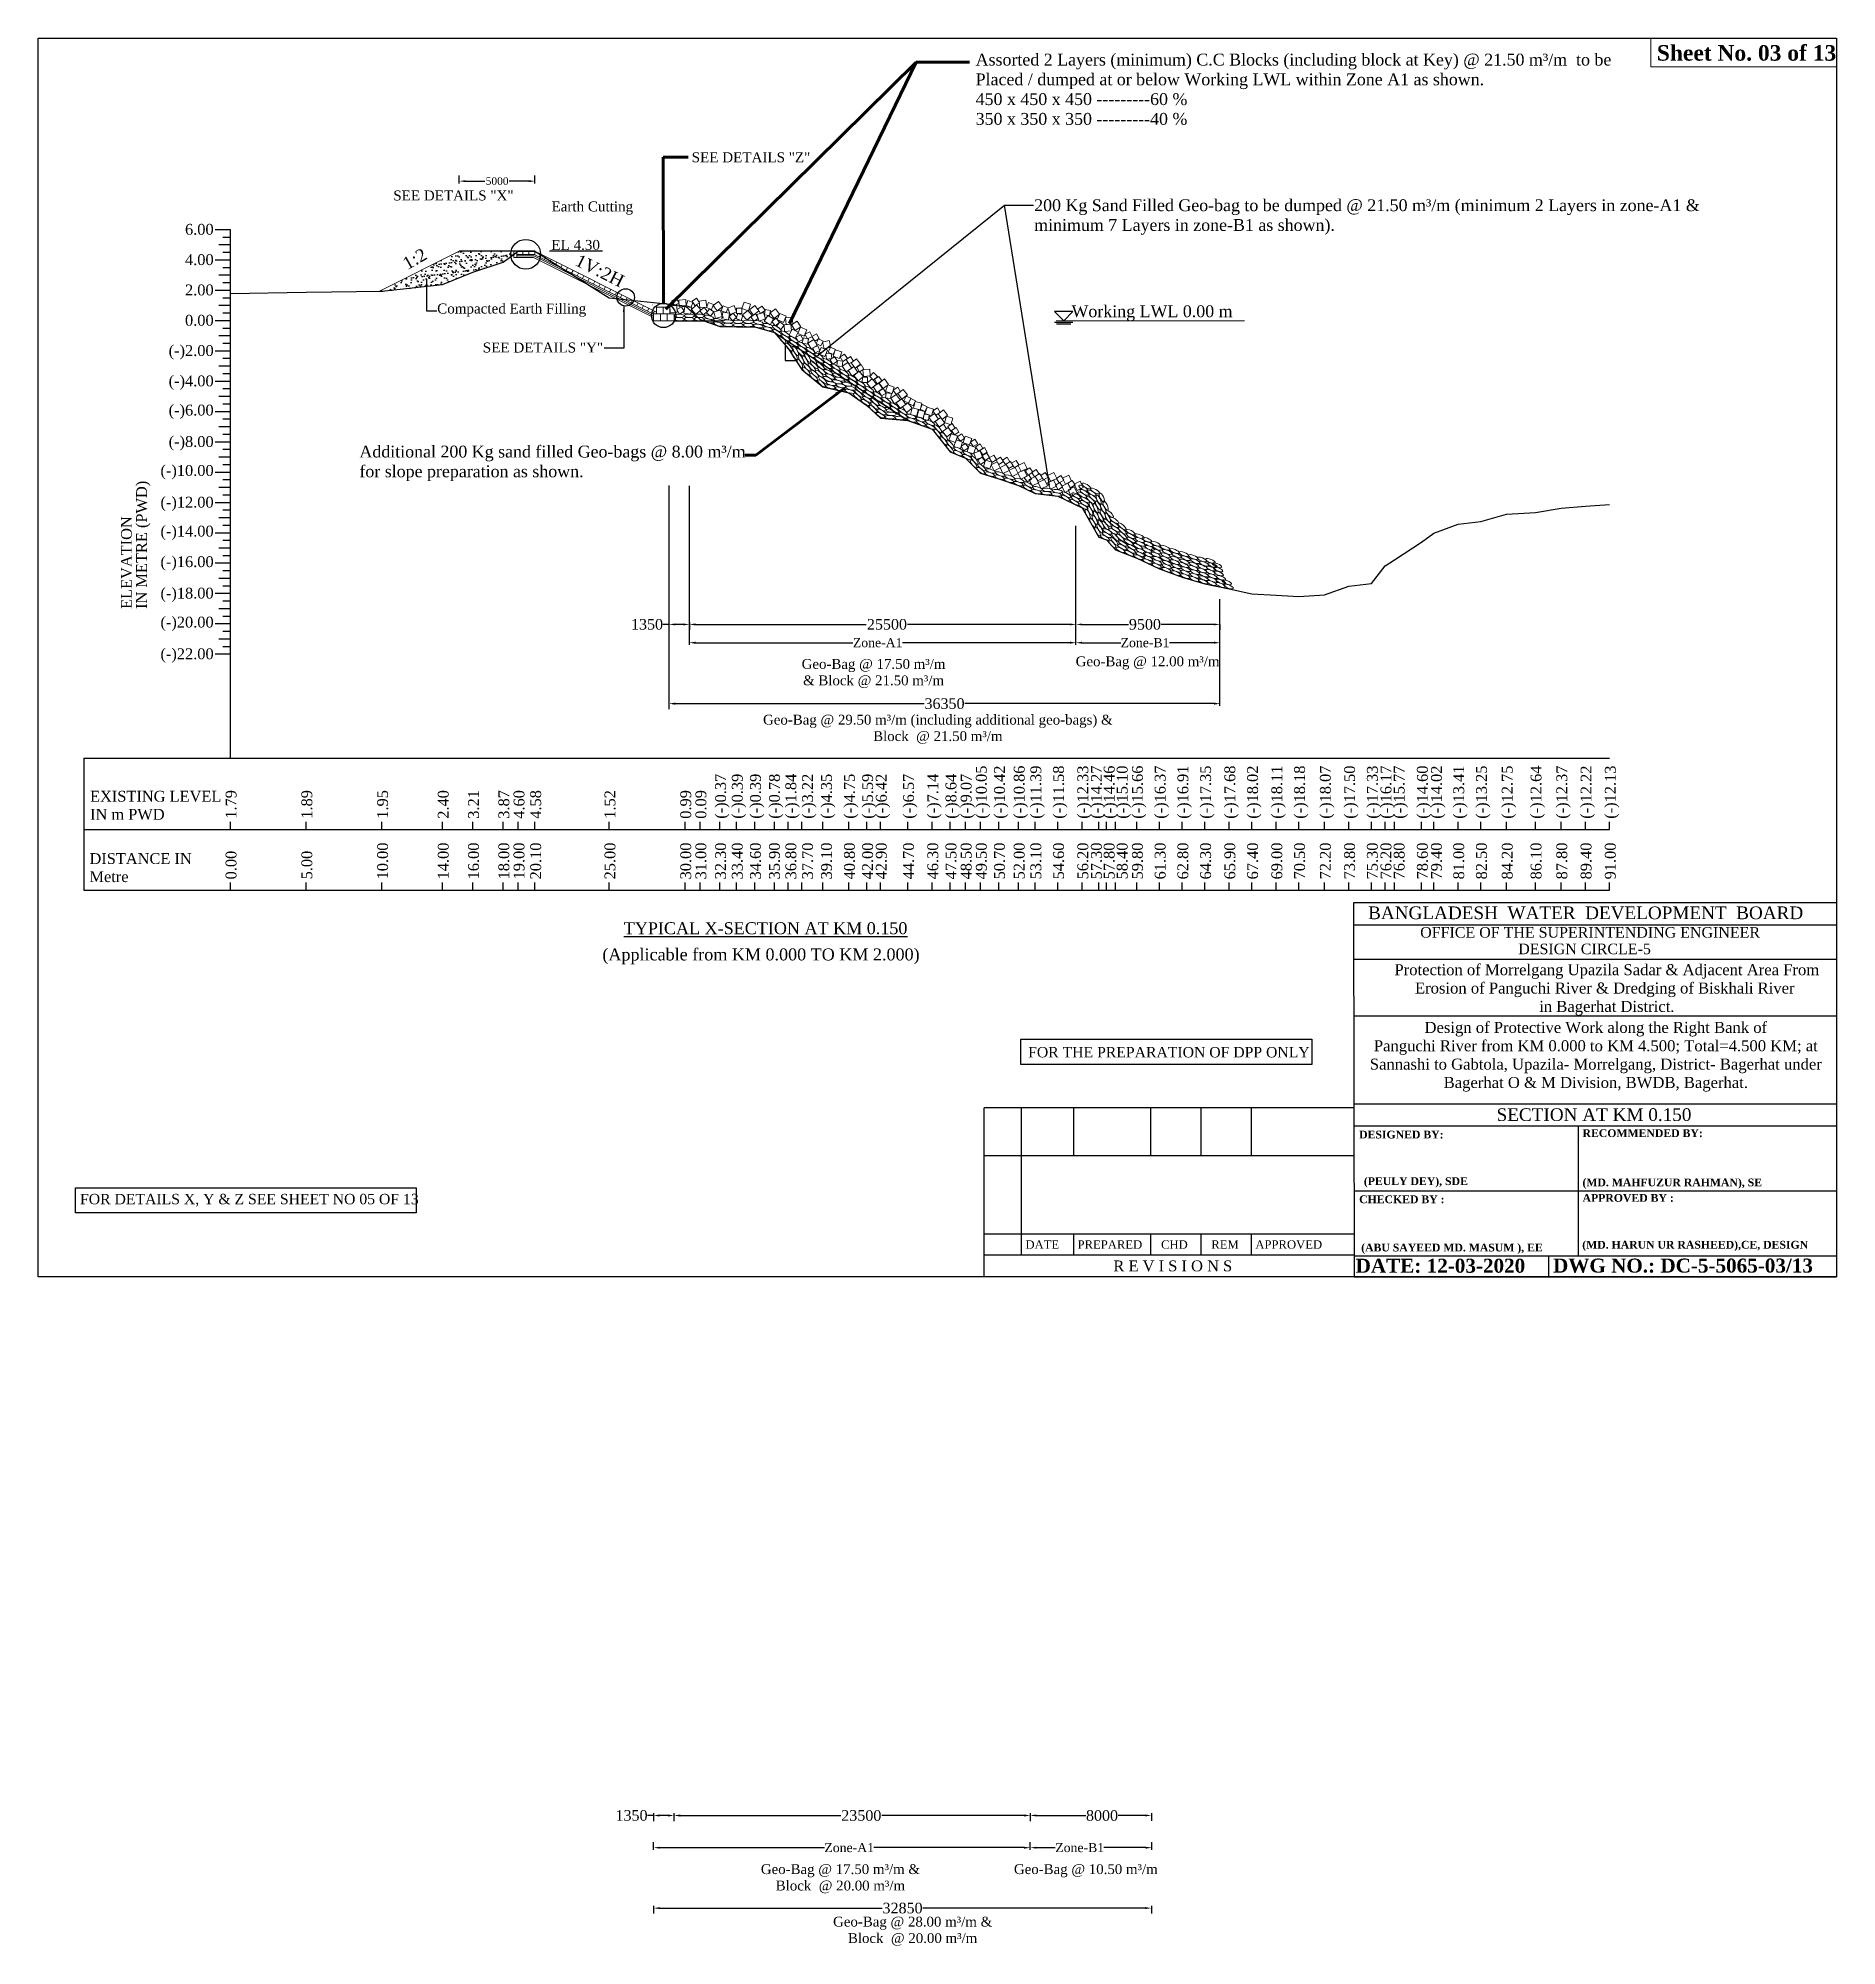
# Model space of a CAD drawing. Header units: metres. Extents: x -1354 to 3686, y -9962 to -7697.
# Drawn here: x -160.1 to -41.4, y -9046.7 to -8920.9 of the extents above; entities that cross this region are included whole.
import ezdxf
from ezdxf.enums import TextEntityAlignment as Align

# ---------------------------------------------------------------- set-up
doc = ezdxf.new("R2010")
doc.units = ezdxf.units.M
doc.layers.add('LINE', color=7, linetype='Continuous')
doc.styles.add('Kazi_T_H', font='timesbd.ttf')
doc.styles.get("Standard").update_dxf_attribs({"font": 'times.ttf'})
doc.dimstyles.get("Standard").update_dxf_attribs({"dimtxt": 0.5, "dimasz": 0.4075, "dimexe": 0.364, "dimexo": 0.219, "dimgap": 0.09, "dimtad": 0, "dimdec": 0, "dimlfac": 1000, "dimzin": 0, "dimdsep": 46, "dimtxsty": 'Standard', "dimcen": 0.09, "dimadec": 0, "dimazin": 0, "dimtfac": 1, "dimtdec": 0, "dimtofl": 0, "dimtmove": 0, "dimatfit": 3, "dimfxl": 1, "dimtolj": 1, "dimtzin": 0, "dimarcsym": 0})

msp = doc.modelspace()

# ---------------------------------------------------------------- texts
at = {"color": 0, "lineweight": -2}
for s, p in [('6.00', (-148.500713, -8933.877735)), ('4.00', (-148.500713, -8935.877735)), ('2.00', (-148.500713, -8937.877735)), ('0.00', (-148.500713, -8939.877735)), ('(-)2.00', (-148.500713, -8941.877735)), ('(-)4.00', (-148.500713, -8943.877735)), ('(-)6.00', (-148.500713, -8945.802735)), ('(-)8.00', (-148.500713, -8947.877735)), ('(-)10.00', (-148.500713, -8949.786682)), ('(-)12.00', (-148.500713, -8951.877735)), ('(-)14.00', (-148.500713, -8953.786682)), ('(-)16.00', (-148.500713, -8955.802735)), ('(-)18.00', (-148.500713, -8957.877735)), ('(-)20.00', (-148.500713, -8959.786682)), ('(-)22.00', (-148.500713, -8961.877735))]:
    msp.add_text(s, height=0.715, dxfattribs=at).set_placement(p, align=Align.RIGHT)
for s, p in [('IN METRE (PWD)', (-152.900713, -8958.565248)), ('ELEVATION', (-153.900713, -8958.565248)), ('(-)0.37', (-114.697398, -8972.402353)), ('(-)0.39', (-113.597398, -8972.402353)), ('(-)0.39', (-112.397398, -8972.402353)), ('(-)0.78', (-111.145782, -8972.402353)), ('(-)1.84', (-110.059857, -8972.402353)), ('(-)3.22', (-108.957517, -8972.402353)), ('(-)4.35', (-107.711473, -8972.402353)), ('(-)4.75', (-106.197398, -8972.402353)), ('(-)5.59', (-104.997398, -8972.402353)), ('(-)6.42', (-104.097398, -8972.402353)), ('(-)6.57', (-102.297398, -8972.402353)), ('(-)7.14', (-100.697398, -8972.402353)), ('(-)8.64', (-99.497398, -8972.402353)), ('(-)9.07', (-98.497398, -8972.402353)), ('(-)10.05', (-97.497398, -8972.402353)), ('(-)10.42', (-96.297398, -8972.402353)), ('(-)10.86', (-94.997398, -8972.402353)), ('(-)11.39', (-93.897398, -8972.402353)), ('(-)11.58', (-92.397398, -8972.402353)), ('(-)12.33', (-90.797398, -8972.402353)), ('(-)14.27', (-89.904923, -8972.402353)), ('(-)14.46', (-89.063416, -8972.402353)), ('(-)15.10', (-88.202323, -8972.402353)), ('(-)15.66', (-87.197398, -8972.402353)), ('(-)16.37', (-85.697398, -8972.402353)), ('(-)16.91', (-84.197398, -8972.402353)), ('(-)17.35', (-82.697398, -8972.402353)), ('(-)17.68', (-81.097398, -8972.402353)), ('(-)18.02', (-79.597398, -8972.402353)), ('(-)18.11', (-77.997398, -8972.402353)), ('(-)18.18', (-76.497398, -8972.402353)), ('(-)18.07', (-74.797398, -8972.402353)), ('(-)17.50', (-73.197398, -8972.402353)), ('(-)17.33', (-71.697398, -8972.402353)), ('(-)16.17', (-70.797398, -8972.402353)), ('(-)15.77', (-69.931151, -8972.402353)), ('(-)14.60', (-68.397398, -8972.402353)), ('(-)14.02', (-67.467343, -8972.402353)), ('(-)13.41', (-65.997398, -8972.402353)), ('(-)13.25', (-64.497398, -8972.402353)), ('(-)12.75', (-62.797398, -8972.402353)), ('(-)12.64', (-60.897398, -8972.402353)), ('(-)12.37', (-59.197398, -8972.402353)), ('(-)12.22', (-57.597398, -8972.402353)), ('(-)12.13', (-55.997398, -8972.402353)), ('1.79', (-146.997398, -8972.402353)), ('1.89', (-141.997398, -8972.402353)), ('1.95', (-136.997398, -8972.402353)), ('2.40', (-132.997398, -8972.402353)), ('3.21', (-130.997398, -8972.402353)), ('3.87', (-128.997398, -8972.402353)), ('4.60', (-127.997398, -8972.402353)), ('4.58', (-126.897398, -8972.402353)), ('1.52', (-121.997398, -8972.402353)), ('0.99', (-116.997398, -8972.402353)), ('0.09', (-115.997398, -8972.402353)), ('0.00', (-146.997398, -8976.402353)), ('5.00', (-141.997398, -8976.402353)), ('10.00', (-136.997398, -8976.402353)), ('14.00', (-132.997398, -8976.402353)), ('16.00', (-130.997398, -8976.402353)), ('18.00', (-128.997398, -8976.402353)), ('19.00', (-127.997398, -8976.402353)), ('20.10', (-126.897398, -8976.402353)), ('25.00', (-121.997398, -8976.402353)), ('30.00', (-116.997398, -8976.402353)), ('31.00', (-115.997398, -8976.402353)), ('32.30', (-114.697398, -8976.402353)), ('33.40', (-113.597398, -8976.402353)), ('34.60', (-112.397398, -8976.402353)), ('35.90', (-111.145782, -8976.402353)), ('36.80', (-110.059857, -8976.402353)), ('37.70', (-108.957517, -8976.402353)), ('39.10', (-107.711473, -8976.402353)), ('40.80', (-106.197398, -8976.402353)), ('42.00', (-104.997398, -8976.402353)), ('42.90', (-104.097398, -8976.402353)), ('44.70', (-102.297398, -8976.402353)), ('46.30', (-100.697398, -8976.402353)), ('47.50', (-99.497398, -8976.402353)), ('48.50', (-98.497398, -8976.402353)), ('49.50', (-97.497398, -8976.402353)), ('50.70', (-96.297398, -8976.402353)), ('52.00', (-94.997398, -8976.402353)), ('53.10', (-93.897398, -8976.402353)), ('54.60', (-92.397398, -8976.402353)), ('56.20', (-90.797398, -8976.402353)), ('57.30', (-89.904923, -8976.402353)), ('57.80', (-89.063416, -8976.402353)), ('58.40', (-88.202323, -8976.402353)), ('59.80', (-87.197398, -8976.402353)), ('61.30', (-85.697398, -8976.402353)), ('62.80', (-84.197398, -8976.402353)), ('64.30', (-82.697398, -8976.402353)), ('65.90', (-81.097398, -8976.402353)), ('67.40', (-79.597398, -8976.402353)), ('69.00', (-77.997398, -8976.402353)), ('70.50', (-76.497398, -8976.402353)), ('72.20', (-74.797398, -8976.402353)), ('73.80', (-73.197398, -8976.402353)), ('75.30', (-71.697398, -8976.402353)), ('76.20', (-70.797398, -8976.402353)), ('76.80', (-69.931151, -8976.402353)), ('78.60', (-68.397398, -8976.402353)), ('79.40', (-67.467343, -8976.402353)), ('81.00', (-65.997398, -8976.402353)), ('82.50', (-64.497398, -8976.402353)), ('84.20', (-62.797398, -8976.402353)), ('86.10', (-60.897398, -8976.402353)), ('87.80', (-59.197398, -8976.402353)), ('89.40', (-57.597398, -8976.402353)), ('91.00', (-55.997398, -8976.402353))]:
    msp.add_text(s, height=0.715, rotation=90, dxfattribs=at).set_placement(p)
at = {"color": 0, "lineweight": -2, "char_height": 0.715, "attachment_point": 1}
for s, insert, width in [('EXISTING LEVEL IN m PWD', (-156.657421, -8970.559816), 8.82203068), ('DISTANCE IN Metre', (-156.695158, -8974.670735), 6.93160649)]:
    msp.add_mtext(s, dxfattribs=dict(at, insert=insert, width=width))
at = {"char_height": 0.78947585, "attachment_point": 1}
for s, insert in [('{\\LTYPICAL X-SECTION AT KM 0.150}', (-121.442486, -8979.228039)), ('(Applicable from KM 0.000 TO KM 2.000)', (-122.85381, -8980.956952))]:
    msp.add_mtext(s, dxfattribs=dict(at, insert=insert))
at = {"layer": 'LINE', "color": 0, "linetype": 'ByBlock', "lineweight": -3, "ltscale": 0.5}
for s, rotation, p in [('1:2', 29.68609056, (-135.723128, -8936.220212)), ('1V:2H ', 333.44017494, (-124.72761, -8935.854823))]:
    msp.add_text(s, height=0.825, rotation=rotation, dxfattribs=at).set_placement(p)
for s, height, p in [('BANGLADESH  WATER  DEVELOPMENT  BOARD', 0.83653579, (-57.979857, -8979.024395)), ('OFFICE OF THE SUPERINTENDING ENGINEER', 0.6977248, (-57.685762, -8980.244519)), ('DESIGN CIRCLE-5', 0.6977248, (-58.053069, -8981.335791)), ('SECTION AT KM 0.150', 0.83726976, (-57.430532, -8992.336954)), ('R E V I S I O N S', 0.71860362, (-85.220798, -9002.255521))]:
    msp.add_text(s, height=height, dxfattribs=at).set_placement(p, align=Align.CENTER)
at = {"layer": 'LINE', "color": 0, "linetype": 'ByBlock', "lineweight": -3, "ltscale": 0.5, "style": 'Kazi_T_H'}
for s, height, p in [('DESIGNED BY:', 0.51258201, (-72.925952, -8993.489091)), ('RECOMMENDED BY:', 0.51258201, (-58.187697, -8993.39751)), ('(PEULY DEY), SDE', 0.51258201, (-72.612725, -8996.564976)), ('CHECKED BY :', 0.51258201, (-72.925952, -8997.760608)), ('APPROVED BY :', 0.51258201, (-58.187697, -8997.669027)), ('(MD. MAHFUZUR RAHMAN), SE ', 0.51258201, (-58.192292, -8996.646295)), ('(ABU SAYEED MD. MASUM ), EE', 0.51258201, (-72.790623, -9000.943476)), ('DATE: 12-03-2020', 0.92264762, (-73.15607, -9002.345984)), ('DWG NO.: DC-5-5065-03/13', 0.92264762, (-60.133489, -9002.336672))]:
    msp.add_text(s, height=height, dxfattribs=at).set_placement(p)
at = {"layer": 'LINE', "color": 0, "linetype": 'ByBlock', "lineweight": -3, "ltscale": 0.5}
for s, p in [('DATE', (-94.941085, -9000.763432)), ('PREPARED', (-91.503702, -9000.763432)), ('CHD', (-85.995996, -9000.763432)), ('REM', (-82.67776, -9000.763432)), ('APPROVED', (-79.773708, -9000.763432))]:
    msp.add_text(s, height=0.552245, dxfattribs=at).set_placement(p)
at = {"layer": 'LINE', "color": 7, "lineweight": 13, "ltscale": 0.5, "attachment_point": 1}
for s, insert, char_height, width in [('{\\fTimes New Roman|b1|i0|c0|p18;Sheet No. 03 of 13}', (-53.285814, -8921.369213), 1.02599024, 12.68350535), ('Assorted 2 Layers (minimum) C.C Blocks (including block at Key) @ 21.50 {\\C0;m³/m}  to be Placed / dumped at or below Working LWL within Zone A1 as shown. \\P450 x 450 x 450 ---------60 %\\P350 x 350 x 350 ---------40 %', (-98.226967, -8921.935184), 0.781767752, 43.00306746), ('Working LWL 0.00 m', (-91.901927, -8938.535797), 0.78176775, 30.04400339)]:
    msp.add_mtext(s, dxfattribs=dict(at, insert=insert, char_height=char_height, width=width))
at = {"layer": 'LINE', "color": 0, "linetype": 'ByBlock', "lineweight": -3, "ltscale": 0.5}
for s, insert, char_height, width, attachment_point in [('SEE DETAILS "Z"', (-116.963506, -8928.441536), 0.65828823, 9.99557303, 1), ('200 Kg Sand Filled Geo-bag to be dumped @ 21.50 m³/m ({\\C7;minimum} 2 Layers in zone-A1 & {\\C7;minimum} 7 Layers in zone-B1 as shown).', (-94.36558, -8931.541115), 0.781767752, 44.3343089, 1), ('Additional 200 Kg sand filled Geo-bags @ 8.00 m³/m\\Pfor slope preparation as shown.', (-138.883222, -8947.790632), 0.78176775, 44.3343089, 1), ('Geo-Bag @ 17.50 m³/m \\P& Block @ 21.50 m³/m', (-104.961541, -8961.863982), 0.65, 10.40789923, 2), ('Geo-Bag @ 12.00 m³/m  ', (-86.881833, -8961.694053), 0.65, 10.3171108, 2), ('Geo-Bag @ 29.50 m³/m (including additional geo-bags) &\\PBlock  @ 21.50 m³/m ', (-100.721349, -8965.541372), 0.65, 45.73135957, 2), ('{\\fTimes New Roman|b1|i0|c0|p18; }Protection of Morrelgang Upazila Sadar & Adjacent Area From \\PErosion of Panguchi River & Dredging of Biskhali River\\P in Bagerhat District.', (-56.720073, -8981.995053), 0.726296, 46.93933881, 2), ('Design of Protective Work along the Right Bank of \\PPanguchi River from KM 0.000 to KM 4.500; Total=4.500 KM; at Sannashi to Gabtola, Upazila- Morrelgang, District- Bagerhat under Bagerhat O & M Division, BWDB, Bagerhat.', (-57.308946, -8985.801567), 0.726295999, 31.73925022, 2), ('Geo-Bag @ 17.50 m³/m &\\PBlock  @ 20.00 m³/m ', (-107.14967, -9041.361593), 0.65, 10.3171108, 2), ('Geo-Bag @ 10.50 m³/m ', (-90.957783, -9041.361593), 0.65, 10.33756626, 2), ('Geo-Bag @ 28.00 m³/m &\\PBlock  @ 20.00 m³/m ', (-102.385187, -9044.825419), 0.65, 10.29986898, 2)]:
    msp.add_mtext(s, dxfattribs=dict(at, insert=insert, char_height=char_height, width=width, attachment_point=attachment_point))
for s, insert, char_height, attachment_point in [('SEE DETAILS "X"', (-136.652378, -8930.958762), 0.65828823, 1), ('Earth Cutting', (-126.212384, -8931.68318), 0.65828823, 1), ('EL 4.30', (-123.016122, -8934.220092), 0.6582882, 3), ('Compacted Earth Filling', (-123.922666, -8938.416357), 0.65828823, 3), ('SEE DETAILS "Y"', (-122.807845, -8940.987946), 0.65828823, 3)]:
    msp.add_mtext(s, dxfattribs=dict(at, insert=insert, char_height=char_height, attachment_point=attachment_point))
at = {"layer": 'LINE', "color": 0, "linetype": 'ByBlock', "lineweight": 30, "ltscale": 0.5, "char_height": 0.68631446, "width": 67.13921254, "attachment_point": 1}
for s, insert in [('\\pi-812,l812,t405.9,812;FOR THE PREPARATION OF DPP ONLY', (-94.764274, -8987.456154)), ('FOR DETAILS X, Y & Z SEE SHEET NO 05 OF 13', (-157.317809, -8997.144034))]:
    msp.add_mtext(s, dxfattribs=dict(at, insert=insert))
at = {"layer": 'LINE', "color": 0, "linetype": 'ByBlock', "lineweight": -3, "ltscale": 0.5, "insert": (-50.753479, -9000.244433), "char_height": 0.51258201, "width": 16.57940615, "attachment_point": 2, "style": 'Kazi_T_H'}
msp.add_mtext('(MD. HARUN UR RASHEED),CE, DESIGN', dxfattribs=at)

# ---------------------------------------------------------------- blocks, each defined once
blk = doc.blocks.new('*D128')
at = {"color": 0, "lineweight": -2, "ltscale": 0.5}
for p, q in [((-119.48, -9038.15), (-119.88, -9038.15)), ((-119.48, -9038), (-119.48, -9038.52)), ((-118.53, -9038.15), (-119.07, -9038.15)), ((-118.13, -9038), (-118.13, -9038.52))]:
    blk.add_line(p, q, dxfattribs=at)
at = {"color": 0, "linetype": 'Continuous', "lineweight": -3, "ltscale": 0.5}
for points in [[(-119.07, -9038.08), (-119.07, -9038.22), (-119.48, -9038.15)], [(-118.53, -9038.08), (-118.53, -9038.22), (-118.13, -9038.15)]]:
    blk.add_solid(points, dxfattribs=at)
at = {"layer": 'Defpoints', "color": 0, "linetype": 'Continuous', "lineweight": -3, "ltscale": 0.5}
for p in [(-119.48, -9035.51), (-118.13, -9035.52), (-118.13, -9038.15)]:
    blk.add_point(p, dxfattribs=at)
at = {"color": 0, "linetype": 'Continuous', "lineweight": -3, "ltscale": 0.5, "insert": (-120.93, -9038.15), "char_height": 0.5, "attachment_point": 5}
blk.add_mtext('\\A1;{\\H1.4x;1350}', dxfattribs=at)
blk = doc.blocks.new('*D129')
at = {"color": 0, "lineweight": -2, "ltscale": 0.5}
for p, q in [((-118.13, -9038), (-118.13, -9038.52)), ((-117.72, -9038.15), (-107.13, -9038.15)), ((-95.03, -9038.15), (-104.42, -9038.15)), ((-94.63, -9038), (-94.63, -9038.52))]:
    blk.add_line(p, q, dxfattribs=at)
at = {"color": 0, "linetype": 'Continuous', "lineweight": -3, "ltscale": 0.5}
for points in [[(-117.72, -9038.08), (-117.72, -9038.22), (-118.13, -9038.15)], [(-95.03, -9038.08), (-95.03, -9038.22), (-94.63, -9038.15)]]:
    blk.add_solid(points, dxfattribs=at)
at = {"layer": 'Defpoints', "color": 0, "linetype": 'Continuous', "lineweight": -3, "ltscale": 0.5}
for p in [(-118.13, -9025.86), (-94.63, -9025.86), (-94.63, -9038.15)]:
    blk.add_point(p, dxfattribs=at)
at = {"color": 0, "linetype": 'Continuous', "lineweight": -3, "ltscale": 0.5, "insert": (-105.77, -9038.15), "char_height": 0.5, "attachment_point": 5}
blk.add_mtext('\\A1;{\\H1.4x;23500}', dxfattribs=at)
blk = doc.blocks.new('*D130')
at = {"color": 0, "lineweight": -2, "ltscale": 0.5}
for p, q in [((-119.48, -9040.42), (-119.48, -9039.91)), ((-94.63, -9040.42), (-94.63, -9039.91)), ((-119.07, -9040.27), (-108.2, -9040.27)), ((-95.03, -9040.27), (-104.94, -9040.27))]:
    blk.add_line(p, q, dxfattribs=at)
at = {"color": 0, "linetype": 'Continuous', "lineweight": -3, "ltscale": 0.5}
for points in [[(-119.07, -9040.21), (-119.07, -9040.34), (-119.48, -9040.27)], [(-95.03, -9040.21), (-95.03, -9040.34), (-94.63, -9040.27)]]:
    blk.add_solid(points, dxfattribs=at)
at = {"layer": 'Defpoints', "color": 0, "linetype": 'Continuous', "lineweight": -3, "ltscale": 0.5}
for p in [(-94.63, -9040.27), (-119.48, -9042.17), (-94.63, -9044.26)]:
    blk.add_point(p, dxfattribs=at)
at = {"color": 0, "linetype": 'Continuous', "lineweight": -3, "ltscale": 0.5, "insert": (-106.57, -9040.27), "char_height": 0.5, "attachment_point": 5}
blk.add_mtext('\\A1;{\\H1.2x;Zone-A1}', dxfattribs=at)
blk = doc.blocks.new('*D131')
at = {"color": 0, "lineweight": -2, "ltscale": 0.5}
for p, q in [((-119.48, -9044.11), (-119.48, -9044.62)), ((-119.07, -9044.26), (-104.39, -9044.26)), ((-87.03, -9044.26), (-101.71, -9044.26)), ((-86.63, -9044.11), (-86.63, -9044.62))]:
    blk.add_line(p, q, dxfattribs=at)
at = {"color": 0, "linetype": 'Continuous', "lineweight": -3, "ltscale": 0.5}
for points in [[(-119.07, -9044.19), (-119.07, -9044.32), (-119.48, -9044.26)], [(-87.03, -9044.19), (-87.03, -9044.32), (-86.63, -9044.26)]]:
    blk.add_solid(points, dxfattribs=at)
at = {"layer": 'Defpoints', "color": 0, "linetype": 'Continuous', "lineweight": -3, "ltscale": 0.5}
for p in [(-119.48, -9032.06), (-86.63, -9032.06), (-86.63, -9044.26)]:
    blk.add_point(p, dxfattribs=at)
at = {"color": 0, "linetype": 'Continuous', "lineweight": -3, "ltscale": 0.5, "insert": (-103.05, -9044.26), "char_height": 0.5, "attachment_point": 5}
blk.add_mtext('\\A1;{\\H1.4x;32850}', dxfattribs=at)
blk = doc.blocks.new('*D132')
at = {"color": 0, "lineweight": -2, "ltscale": 0.5}
for p, q in [((-94.63, -9040.42), (-94.63, -9039.91)), ((-86.6, -9040.42), (-86.6, -9039.91)), ((-94.22, -9040.27), (-92.97, -9040.27)), ((-87.01, -9040.27), (-89.76, -9040.27))]:
    blk.add_line(p, q, dxfattribs=at)
at = {"color": 0, "linetype": 'Continuous', "lineweight": -3, "ltscale": 0.5}
for points in [[(-94.22, -9040.21), (-94.22, -9040.34), (-94.63, -9040.27)], [(-87.01, -9040.21), (-87.01, -9040.34), (-86.6, -9040.27)]]:
    blk.add_solid(points, dxfattribs=at)
at = {"layer": 'Defpoints', "color": 0, "linetype": 'Continuous', "lineweight": -3, "ltscale": 0.5}
for p in [(-86.6, -9040.27), (-94.63, -9042.17), (-86.6, -9041.36)]:
    blk.add_point(p, dxfattribs=at)
at = {"color": 0, "linetype": 'Continuous', "lineweight": -3, "ltscale": 0.5, "insert": (-91.36, -9040.27), "char_height": 0.5, "attachment_point": 5}
blk.add_mtext('\\A1;{\\H1.2x;Zone-B1}', dxfattribs=at)
blk = doc.blocks.new('*D133')
at = {"color": 0, "lineweight": -2, "ltscale": 0.5}
for p, q in [((-94.63, -9038), (-94.63, -9038.51)), ((-94.22, -9038.15), (-90.96, -9038.15)), ((-87.03, -9038.15), (-88.82, -9038.15)), ((-86.63, -9038), (-86.63, -9038.51))]:
    blk.add_line(p, q, dxfattribs=at)
at = {"color": 0, "linetype": 'Continuous', "lineweight": -3, "ltscale": 0.5}
for points in [[(-94.22, -9038.08), (-94.22, -9038.21), (-94.63, -9038.15)], [(-87.03, -9038.08), (-87.03, -9038.21), (-86.63, -9038.15)]]:
    blk.add_solid(points, dxfattribs=at)
at = {"layer": 'Defpoints', "color": 0, "linetype": 'Continuous', "lineweight": -3, "ltscale": 0.5}
for p in [(-94.63, -9025.75), (-86.63, -9035.29), (-86.63, -9038.15)]:
    blk.add_point(p, dxfattribs=at)
at = {"color": 0, "linetype": 'Continuous', "lineweight": -3, "ltscale": 0.5, "insert": (-89.89, -9038.15), "char_height": 0.5, "attachment_point": 5}
blk.add_mtext('\\A1;{\\H1.4x;8000}', dxfattribs=at)
blk = doc.blocks.new('*D140')
at = {"color": 0, "lineweight": -2, "ltscale": 0.5}
for p, q in [((-132.3, -8930.49), (-132.3, -8929.98)), ((-131.89, -8930.34), (-130.6, -8930.34)), ((-127.71, -8930.34), (-129, -8930.34)), ((-127.3, -8930.49), (-127.3, -8929.98))]:
    blk.add_line(p, q, dxfattribs=at)
at = {"color": 0, "linetype": 'Continuous', "lineweight": -3, "ltscale": 0.5}
for points in [[(-131.89, -8930.28), (-131.89, -8930.41), (-132.3, -8930.34)], [(-127.71, -8930.28), (-127.71, -8930.41), (-127.3, -8930.34)]]:
    blk.add_solid(points, dxfattribs=at)
at = {"layer": 'Defpoints', "color": 0, "linetype": 'Continuous', "lineweight": -3, "ltscale": 0.5}
for p in [(-127.3, -8930.34), (-132.3, -8932.05), (-127.3, -8932.05)]:
    blk.add_point(p, dxfattribs=at)
at = {"color": 0, "linetype": 'Continuous', "lineweight": -3, "ltscale": 0.5, "insert": (-129.8, -8930.34), "char_height": 0.5, "attachment_point": 5}
blk.add_mtext('\\A1;5000', dxfattribs=at)
blk = doc.blocks.new('*D447')
at = {"color": 0, "lineweight": -2, "ltscale": 0.5}
for p, q in [((-118.46, -8959.43), (-118.46, -8959.95)), ((-117.11, -8959.43), (-117.11, -8959.95)), ((-118.46, -8959.58), (-118.86, -8959.58)), ((-117.51, -8959.58), (-118.05, -8959.58))]:
    blk.add_line(p, q, dxfattribs=at)
at = {"color": 0, "linetype": 'Continuous', "lineweight": -3, "ltscale": 0.5}
for points in [[(-118.05, -8959.52), (-118.05, -8959.65), (-118.46, -8959.58)], [(-117.51, -8959.52), (-117.51, -8959.65), (-117.11, -8959.58)]]:
    blk.add_solid(points, dxfattribs=at)
at = {"layer": 'Defpoints', "color": 0, "linetype": 'Continuous', "lineweight": -3, "ltscale": 0.5}
for p in [(-118.46, -8957.64), (-117.11, -8957.5), (-117.11, -8959.58)]:
    blk.add_point(p, dxfattribs=at)
at = {"color": 0, "linetype": 'Continuous', "lineweight": -3, "ltscale": 0.5, "insert": (-119.91, -8959.58), "char_height": 0.5, "attachment_point": 5}
blk.add_mtext('\\A1;{\\H1.4x;1350}', dxfattribs=at)
blk = doc.blocks.new('*D448')
at = {"color": 0, "lineweight": -2, "ltscale": 0.5}
for p, q in [((-117.11, -8960.94), (-117.11, -8960.42)), ((-116.7, -8960.79), (-106.32, -8960.79)), ((-92.01, -8960.79), (-103.06, -8960.79)), ((-91.61, -8960.94), (-91.61, -8960.42))]:
    blk.add_line(p, q, dxfattribs=at)
at = {"color": 0, "linetype": 'Continuous', "lineweight": -3, "ltscale": 0.5}
for points in [[(-116.7, -8960.72), (-116.7, -8960.86), (-117.11, -8960.79)], [(-92.01, -8960.72), (-92.01, -8960.86), (-91.61, -8960.79)]]:
    blk.add_solid(points, dxfattribs=at)
at = {"layer": 'Defpoints', "color": 0, "linetype": 'Continuous', "lineweight": -3, "ltscale": 0.5}
for p in [(-91.61, -8960.79), (-117.11, -8963.07), (-91.61, -8963.05)]:
    blk.add_point(p, dxfattribs=at)
at = {"color": 0, "linetype": 'Continuous', "lineweight": -3, "ltscale": 0.5, "insert": (-104.69, -8960.79), "char_height": 0.5, "attachment_point": 5}
blk.add_mtext('\\A1;{\\H1.2x;Zone-A1}', dxfattribs=at)
blk = doc.blocks.new('*D449')
at = {"color": 0, "lineweight": -2, "ltscale": 0.5}
for p, q in [((-82.11, -8964.96), (-82.11, -8964.44)), ((-118.46, -8964.66), (-118.46, -8965.17)), ((-118.05, -8964.81), (-101.62, -8964.81)), ((-82.51, -8964.81), (-98.94, -8964.81))]:
    blk.add_line(p, q, dxfattribs=at)
at = {"color": 0, "linetype": 'Continuous', "lineweight": -3, "ltscale": 0.5}
for points in [[(-118.05, -8964.74), (-118.05, -8964.88), (-118.46, -8964.81)], [(-82.51, -8964.74), (-82.51, -8964.88), (-82.11, -8964.81)]]:
    blk.add_solid(points, dxfattribs=at)
at = {"layer": 'Defpoints', "color": 0, "linetype": 'Continuous', "lineweight": -3, "ltscale": 0.5}
for p in [(-118.46, -8964.15), (-82.11, -8964.81), (-82.11, -8969.31)]:
    blk.add_point(p, dxfattribs=at)
at = {"color": 0, "linetype": 'Continuous', "lineweight": -3, "ltscale": 0.5, "insert": (-100.28, -8964.81), "char_height": 0.5, "attachment_point": 5}
blk.add_mtext('\\A1;{\\H1.4x;36350}', dxfattribs=at)
blk = doc.blocks.new('*D450')
at = {"color": 0, "lineweight": -2, "ltscale": 0.5}
for p, q in [((-91.61, -8960.94), (-91.61, -8960.42)), ((-91.2, -8960.79), (-88.65, -8960.79)), ((-82.51, -8960.79), (-85.44, -8960.79)), ((-82.11, -8960.94), (-82.11, -8960.42))]:
    blk.add_line(p, q, dxfattribs=at)
at = {"color": 0, "linetype": 'Continuous', "lineweight": -3, "ltscale": 0.5}
for points in [[(-91.2, -8960.72), (-91.2, -8960.86), (-91.61, -8960.79)], [(-82.51, -8960.72), (-82.51, -8960.86), (-82.11, -8960.79)]]:
    blk.add_solid(points, dxfattribs=at)
at = {"layer": 'Defpoints', "color": 0, "linetype": 'Continuous', "lineweight": -3, "ltscale": 0.5}
for p in [(-82.11, -8960.79), (-91.61, -8962.56), (-82.11, -8962.31)]:
    blk.add_point(p, dxfattribs=at)
at = {"color": 0, "linetype": 'Continuous', "lineweight": -3, "ltscale": 0.5, "insert": (-87.05, -8960.79), "char_height": 0.5, "attachment_point": 5}
blk.add_mtext('\\A1;{\\H1.2x;Zone-B1}', dxfattribs=at)
blk = doc.blocks.new('*D451')
at = {"color": 0, "lineweight": -2, "ltscale": 0.5}
for p, q in [((-91.61, -8959.58), (-91.61, -8959.22)), ((-91.2, -8959.58), (-88.15, -8959.58)), ((-82.51, -8959.58), (-85.98, -8959.58)), ((-82.11, -8959.58), (-82.11, -8959.95))]:
    blk.add_line(p, q, dxfattribs=at)
at = {"color": 0, "linetype": 'Continuous', "lineweight": -3, "ltscale": 0.5}
for points in [[(-91.2, -8959.52), (-91.2, -8959.65), (-91.61, -8959.58)], [(-82.51, -8959.52), (-82.51, -8959.65), (-82.11, -8959.58)]]:
    blk.add_solid(points, dxfattribs=at)
at = {"layer": 'Defpoints', "color": 0, "linetype": 'Continuous', "lineweight": -3, "ltscale": 0.5}
for p in [(-91.61, -8959.58), (-82.11, -8959.54), (-82.11, -8959.58)]:
    blk.add_point(p, dxfattribs=at)
at = {"color": 0, "linetype": 'Continuous', "lineweight": -3, "ltscale": 0.5, "insert": (-87.06, -8959.58), "char_height": 0.5, "attachment_point": 5}
blk.add_mtext('\\A1;{\\H1.4x;9500}', dxfattribs=at)
blk = doc.blocks.new('*D452')
at = {"color": 0, "lineweight": -2, "ltscale": 0.5}
for p, q in [((-117.11, -8959.58), (-117.11, -8959.22)), ((-91.61, -8959.58), (-91.61, -8959.22)), ((-116.7, -8959.58), (-105.44, -8959.58)), ((-92.01, -8959.58), (-102.73, -8959.58))]:
    blk.add_line(p, q, dxfattribs=at)
at = {"color": 0, "linetype": 'Continuous', "lineweight": -3, "ltscale": 0.5}
for points in [[(-116.7, -8959.52), (-116.7, -8959.65), (-117.11, -8959.58)], [(-92.01, -8959.52), (-92.01, -8959.65), (-91.61, -8959.58)]]:
    blk.add_solid(points, dxfattribs=at)
at = {"layer": 'Defpoints', "color": 0, "linetype": 'Continuous', "lineweight": -3, "ltscale": 0.5}
for p in [(-117.11, -8959.58), (-91.61, -8959.58), (-91.61, -8959.58)]:
    blk.add_point(p, dxfattribs=at)
at = {"color": 0, "linetype": 'Continuous', "lineweight": -3, "ltscale": 0.5, "insert": (-104.08, -8959.58), "char_height": 0.5, "attachment_point": 5}
blk.add_mtext('\\A1;{\\H1.4x;25500}', dxfattribs=at)

# ---------------------------------------------------------------- dimensions: what is measured, and where the dimension line sits
at = {"color": 0, "linetype": 'Continuous', "lineweight": -3, "ltscale": 0.5}
dim = msp.add_linear_dim(base=(-127.300713, -8930.343982), p1=(-132.300713, -8932.048684), p2=(-127.300713, -8932.048684), dimstyle='Standard', override={"dimfxl": 0.15, "dimfxlon": 1}, dxfattribs=at)
dim.commit()
dim.dimension.update_dxf_attribs({"geometry": '*D140', "text_midpoint": (-129.800713, -8930.343982)})
for base, p1, p2, text, picture, middle in [((-117.106604, -8959.583898), (-118.456604, -8957.637772), (-117.106604, -8957.504356), '{\\H1.4x;<>}', '*D447', (-119.908718, -8959.583898)), ((-91.606604, -8959.583898), (-117.106604, -8959.583898), (-91.606604, -8959.583898), '{\\H1.4x;<>}', '*D452', (-104.08269, -8959.583898)), ((-82.106604, -8959.583898), (-91.606604, -8959.583898), (-82.106604, -8959.5418), '{\\H1.4x;<>}', '*D451', (-87.061336, -8959.583898)), ((-91.606604, -8960.787977), (-117.106604, -8963.066247), (-91.606604, -8963.052684), '{\\H1.2x;Zone-A1}', '*D448', (-104.691608, -8960.787977)), ((-82.106604, -8960.787977), (-91.606604, -8962.563893), (-82.106604, -8962.305193), '{\\H1.2x;Zone-B1}', '*D450', (-87.048861, -8960.787977)), ((-94.626566, -9038.151282), (-118.126566, -9025.861229), (-94.626566, -9025.861229), '{\\H1.4x;<>}', '*D129', (-105.774093, -9038.151282)), ((-86.626566, -9038.146973), (-94.626566, -9025.754229), (-86.626566, -9035.287245), '{\\H1.4x;<>}', '*D133', (-89.889493, -9038.146973)), ((-118.126566, -9038.151282), (-119.476566, -9035.512021), (-118.126566, -9035.515674), '{\\H1.4x;<>}', '*D128', (-120.92868, -9038.151282)), ((-94.626566, -9040.273137), (-119.476566, -9042.170101), (-94.626566, -9044.255445), '{\\H1.2x;Zone-A1}', '*D130', (-106.568911, -9040.273137)), ((-86.600713, -9040.273137), (-94.626566, -9042.170101), (-86.600713, -9041.361593), '{\\H1.2x;Zone-B1}', '*D132', (-91.36364, -9040.273137))]:
    dim = msp.add_linear_dim(base=base, p1=p1, p2=p2, text=text, dimstyle='Standard', override={"dimfxl": 0.15, "dimfxlon": 1}, dxfattribs=at)
    dim.commit()
    dim.dimension.update_dxf_attribs({"geometry": picture, "text_midpoint": middle, "dimtype": 160})
for base, p1, p2, picture, middle in [((-82.106604, -8964.808017), (-118.456604, -8964.151304), (-82.106604, -8969.314531), '*D449', (-100.281604, -8964.808017)), ((-86.626566, -9044.255445), (-119.476566, -9032.058785), (-86.626566, -9032.058785), '*D131', (-103.051566, -9044.255445))]:
    dim = msp.add_linear_dim(base=base, p1=p1, p2=p2, text='{\\H1.4x;<>}', dimstyle='Standard', override={"dimfxl": 0.15, "dimfxlon": 1}, dxfattribs=at)
    dim.commit()
    dim.dimension.update_dxf_attribs({"geometry": picture, "text_midpoint": middle})

# ---------------------------------------------------------------- hatches: boundary and pattern name
at = {"linetype": 'Continuous', "lineweight": -3, "ltscale": 0.5}
h = msp.add_hatch(dxfattribs=at)
h.set_pattern_fill('AR-SAND', color=0, scale=0.01, style=0)
h.set_pattern_definition([(37.5, (-397.82782, -6707.65604), (-0.01600031, 0.48941324), [0, -0.38608, 0, -0.4318, 0, -0.41275]), (7.5, (-397.8278, -6707.65604), (0.44952328, 0.7168251), [0, -0.20828, 0, -0.34798, 0, -0.13335]), (327.5, (-398.14024, -6707.65604), (0.79099237, 0.001437185), [0, -0.127, 0, -0.4572, 0, -0.5969]), (317.5, (-398.14024, -6707.65604), (0.76355645, 0.22292932), [0, -0.0635, 0, -0.29972, 0, -0.3429])])
h.paths.add_polyline_path([(-131.400713, -8936.342735), (-129.400713, -8935.682735), (-128.700713, -8935.171735), (-128.700713, -8934.972735), (-132.300713, -8934.972735), (-137.564647, -8937.604702), (-137.400713, -8937.602735), (-133.400713, -8937.152735)])

# ---------------------------------------------------------------- linework, layer by layer
at = {"color": 0, "lineweight": -2}
for p, q in [((-147.400713, -8933.552735), (-148.400713, -8933.552735)), ((-147.400713, -8934.052735), (-147.900713, -8934.052735)), ((-147.400713, -8968.397046), (-147.400713, -8933.552735)), ((-147.400713, -8935.552735), (-148.400713, -8935.552735)), ((-147.400713, -8934.552735), (-148.150713, -8934.552735)), ((-147.400713, -8935.052735), (-147.900713, -8935.052735)), ((-147.400713, -8936.552735), (-148.150713, -8936.552735)), ((-147.400713, -8936.052735), (-147.900713, -8936.052735)), ((-147.400713, -8937.552735), (-148.400713, -8937.552735)), ((-147.400713, -8937.052735), (-147.900713, -8937.052735)), ((-147.400713, -8938.052735), (-147.900713, -8938.052735)), ((-147.400713, -8938.552735), (-148.150713, -8938.552735)), ((-147.400713, -8939.052735), (-147.900713, -8939.052735)), ((-147.400713, -8939.552735), (-148.400713, -8939.552735)), ((-147.400713, -8940.552735), (-148.150713, -8940.552735)), ((-147.400713, -8940.052735), (-147.900713, -8940.052735)), ((-147.400713, -8941.552735), (-148.400713, -8941.552735)), ((-147.400713, -8941.052735), (-147.900713, -8941.052735)), ((-147.400713, -8942.552735), (-148.150713, -8942.552735)), ((-147.400713, -8942.052735), (-147.900713, -8942.052735)), ((-147.400713, -8943.052735), (-147.900713, -8943.052735)), ((-147.400713, -8943.552735), (-148.400713, -8943.552735)), ((-147.400713, -8944.052735), (-147.900713, -8944.052735)), ((-147.400713, -8945.552735), (-148.400713, -8945.552735)), ((-147.400713, -8944.552735), (-148.150713, -8944.552735)), ((-147.400713, -8945.052735), (-147.900713, -8945.052735)), ((-147.400713, -8946.552735), (-148.150713, -8946.552735)), ((-147.400713, -8946.052735), (-147.900713, -8946.052735)), ((-147.400713, -8947.552735), (-148.400713, -8947.552735)), ((-147.400713, -8947.052735), (-147.900713, -8947.052735)), ((-147.400713, -8948.052735), (-147.900713, -8948.052735)), ((-147.400713, -8948.552735), (-148.150713, -8948.552735)), ((-147.400713, -8949.052735), (-147.900713, -8949.052735)), ((-147.400713, -8949.552735), (-148.400713, -8949.552735)), ((-147.400713, -8950.552735), (-148.150713, -8950.552735)), ((-147.400713, -8950.052735), (-147.900713, -8950.052735)), ((-147.400713, -8951.552735), (-148.400713, -8951.552735)), ((-147.400713, -8951.052735), (-147.900713, -8951.052735)), ((-147.400713, -8952.552735), (-148.150713, -8952.552735)), ((-147.400713, -8952.052735), (-147.900713, -8952.052735)), ((-147.400713, -8953.052735), (-147.900713, -8953.052735)), ((-147.400713, -8953.552735), (-148.400713, -8953.552735)), ((-147.400713, -8954.052735), (-147.900713, -8954.052735)), ((-147.400713, -8955.552735), (-148.400713, -8955.552735)), ((-147.400713, -8954.552735), (-148.150713, -8954.552735)), ((-147.400713, -8955.052735), (-147.900713, -8955.052735)), ((-147.400713, -8956.552735), (-148.150713, -8956.552735)), ((-147.400713, -8956.052735), (-147.900713, -8956.052735)), ((-147.400713, -8957.552735), (-148.400713, -8957.552735)), ((-147.400713, -8957.052735), (-147.900713, -8957.052735)), ((-147.400713, -8958.052735), (-147.900713, -8958.052735)), ((-147.400713, -8958.552735), (-148.150713, -8958.552735)), ((-147.400713, -8959.052735), (-147.900713, -8959.052735)), ((-147.400713, -8959.552735), (-148.400713, -8959.552735)), ((-147.400713, -8960.552735), (-148.150713, -8960.552735)), ((-147.400713, -8960.052735), (-147.900713, -8960.052735)), ((-147.400713, -8961.552735), (-148.400713, -8961.552735)), ((-147.400713, -8961.052735), (-147.900713, -8961.052735)), ((-157.072524, -8968.397046), (-56.400713, -8968.397046)), ((-157.072524, -8973.102353), (-56.400713, -8973.102353)), ((-157.072524, -8977.102353), (-56.400713, -8977.102353))]:
    msp.add_line(p, q, dxfattribs=at)
at = {"color": 0, "linetype": 'Continuous', "lineweight": -3, "ltscale": 0.5}
for p, q in [((-147.400713, -8935.552735), (-147.400713, -8935.252735)), ((-127.300713, -8934.972735), (-132.300713, -8934.972735)), ((-127.300713, -8934.972735), (-128.700713, -8934.972735)), ((-122.84953, -8934.972735), (-126.337604, -8934.972735)), ((-118.126566, -8939.552735), (-114.9003, -8939.552534)), ((-110.793911, -8941.16519), (-110.793911, -8942.16519)), ((-110.793911, -8942.16519), (-110.096938, -8942.16519)), ((-110.016999, -8942.16519), (-109.978382, -8942.16519)), ((-118.456604, -8964.808017), (-118.456604, -8950.417944)), ((-117.106604, -8960.680977), (-117.106604, -8950.434037)), ((-91.606604, -8960.787977), (-91.606604, -8953.079332)), ((-82.106604, -8964.808017), (-82.106604, -8957.906953)), ((-73.261948, -9002.614823), (-41.430577, -9002.614823))]:
    msp.add_line(p, q, dxfattribs=at)
at = {"linetype": 'ByBlock', "lineweight": 13, "ltscale": 0.5}
for p, q in [((-137.564647, -8937.604702), (-132.300713, -8934.972735)), ((-127.39514, -8935.372735), (-128.700713, -8935.372735)), ((-127.300713, -8935.172735), (-128.500713, -8935.172735)), ((-127.371533, -8935.272735), (-128.500713, -8935.272735)), ((-119.476566, -8939.332022), (-127.39514, -8935.372735)), ((-119.476566, -8939.220218), (-127.371533, -8935.272735)), ((-119.476566, -8939.108415), (-127.347927, -8935.172735)), ((-119.293365, -8938.976408), (-127.300713, -8934.972735))]:
    msp.add_line(p, q, dxfattribs=at)
at = {"linetype": 'ByBlock', "lineweight": 18, "ltscale": 0.5}
for p, q in [((-128.700713, -8934.972735), (-128.700713, -8935.372735)), ((-128.500713, -8934.972735), (-128.500713, -8935.372735)), ((-128.100713, -8934.972735), (-128.100713, -8935.172735)), ((-127.700713, -8934.972735), (-127.700713, -8935.172735)), ((-127.300713, -8934.972735), (-127.300713, -8935.172735)), ((-127.028741, -8935.332327), (-126.939299, -8935.153442)), ((-126.67097, -8935.511213), (-126.581528, -8935.332327)), ((-126.3132, -8935.690098), (-126.223757, -8935.511213)), ((-125.955429, -8935.868984), (-125.865986, -8935.690098)), ((-125.597658, -8936.047869), (-125.508215, -8935.868984)), ((-125.239887, -8936.226754), (-125.150444, -8936.047869)), ((-124.882116, -8936.40564), (-124.792673, -8936.226754)), ((-124.524345, -8936.584525), (-124.434903, -8936.40564)), ((-124.166574, -8936.763411), (-124.077132, -8936.584525)), ((-123.808803, -8936.942296), (-123.719361, -8936.763411)), ((-123.451033, -8937.121182), (-123.36159, -8936.942296)), ((-123.093262, -8937.300067), (-123.003819, -8937.121182)), ((-122.735491, -8937.478952), (-122.646048, -8937.300067)), ((-122.37772, -8937.657838), (-122.288277, -8937.478952)), ((-122.019949, -8937.836723), (-121.930506, -8937.657838)), ((-121.662178, -8938.015609), (-121.572735, -8937.836723)), ((-121.304407, -8938.194494), (-121.214965, -8938.015609)), ((-120.946636, -8938.37338), (-120.857194, -8938.194494)), ((-120.588866, -8938.552265), (-120.499423, -8938.37338)), ((-120.231095, -8938.731151), (-120.141652, -8938.552265)), ((-119.873324, -8938.910036), (-119.783881, -8938.731151)), ((-119.873324, -8938.910036), (-119.783881, -8938.731151)), ((-119.515553, -8939.088921), (-119.42611, -8938.910036))]:
    msp.add_line(p, q, dxfattribs=at)
at = {"color": 2, "linetype": 'Continuous', "lineweight": -3, "ltscale": 0.5}
msp.add_line((-111.503418, -8940.331923), (-102.700713, -8946.122735), dxfattribs=at)
for p, q in [((-157.072524, -8968.397046), (-157.072524, -8977.102353)), ((-147.400713, -8973.102353), (-147.400713, -8972.602353)), ((-142.400713, -8973.102353), (-142.400713, -8972.602353)), ((-137.400713, -8973.102353), (-137.400713, -8972.602353)), ((-133.400713, -8973.102353), (-133.400713, -8972.602353)), ((-131.400713, -8973.102353), (-131.400713, -8972.602353)), ((-129.400713, -8973.102353), (-129.400713, -8972.602353)), ((-128.400713, -8973.102353), (-128.400713, -8972.602353)), ((-127.300713, -8973.102353), (-127.300713, -8972.602353)), ((-122.400713, -8973.102353), (-122.400713, -8972.602353)), ((-117.400713, -8973.102353), (-117.400713, -8972.602353)), ((-116.400713, -8973.102353), (-116.400713, -8972.602353)), ((-115.100713, -8973.102353), (-115.100713, -8972.602353)), ((-114.000713, -8973.102353), (-114.000713, -8972.602353)), ((-112.800713, -8973.102353), (-112.800713, -8972.602353)), ((-111.500713, -8973.102353), (-111.500713, -8972.602353)), ((-110.600713, -8973.102353), (-110.600713, -8972.602353)), ((-109.700713, -8973.102353), (-109.700713, -8972.602353)), ((-108.300713, -8973.102353), (-108.300713, -8972.602353)), ((-106.600713, -8973.102353), (-106.600713, -8972.602353)), ((-105.400713, -8973.102353), (-105.400713, -8972.602353)), ((-104.500713, -8973.102353), (-104.500713, -8972.602353)), ((-102.700713, -8973.102353), (-102.700713, -8972.602353)), ((-101.100713, -8973.102353), (-101.100713, -8972.602353)), ((-99.900713, -8973.102353), (-99.900713, -8972.602353)), ((-98.900713, -8973.102353), (-98.900713, -8972.602353)), ((-97.900713, -8973.102353), (-97.900713, -8972.602353)), ((-96.700713, -8973.102353), (-96.700713, -8972.602353)), ((-95.400713, -8973.102353), (-95.400713, -8972.602353)), ((-94.300713, -8973.102353), (-94.300713, -8972.602353)), ((-92.800713, -8973.102353), (-92.800713, -8972.602353)), ((-91.200713, -8973.102353), (-91.200713, -8972.602353)), ((-90.100713, -8973.102353), (-90.100713, -8972.602353)), ((-89.600713, -8973.102353), (-89.600713, -8972.602353)), ((-89.000713, -8973.102353), (-89.000713, -8972.602353)), ((-87.600713, -8973.102353), (-87.600713, -8972.602353)), ((-86.100713, -8973.102353), (-86.100713, -8972.602353)), ((-84.600713, -8973.102353), (-84.600713, -8972.602353)), ((-83.100713, -8973.102353), (-83.100713, -8972.602353)), ((-81.500713, -8973.102353), (-81.500713, -8972.602353)), ((-80.000713, -8973.102353), (-80.000713, -8972.602353)), ((-78.400713, -8973.102353), (-78.400713, -8972.602353)), ((-76.900713, -8973.102353), (-76.900713, -8972.602353)), ((-75.200713, -8973.102353), (-75.200713, -8972.602353)), ((-73.600713, -8973.102353), (-73.600713, -8972.602353)), ((-72.100713, -8973.102353), (-72.100713, -8972.602353)), ((-71.200713, -8973.102353), (-71.200713, -8972.602353)), ((-70.600713, -8973.102353), (-70.600713, -8972.602353)), ((-68.800713, -8973.102353), (-68.800713, -8972.602353)), ((-68.000713, -8973.102353), (-68.000713, -8972.602353)), ((-66.400713, -8973.102353), (-66.400713, -8972.602353)), ((-64.900713, -8973.102353), (-64.900713, -8972.602353)), ((-63.200713, -8973.102353), (-63.200713, -8972.602353)), ((-61.300713, -8973.102353), (-61.300713, -8972.602353)), ((-59.600713, -8973.102353), (-59.600713, -8972.602353)), ((-58.000713, -8973.102353), (-58.000713, -8972.602353)), ((-56.400713, -8973.102353), (-56.400713, -8972.602353)), ((-147.400713, -8977.102353), (-147.400713, -8976.602353)), ((-142.400713, -8977.102353), (-142.400713, -8976.602353)), ((-137.400713, -8977.102353), (-137.400713, -8976.602353)), ((-133.400713, -8977.102353), (-133.400713, -8976.602353)), ((-131.400713, -8977.102353), (-131.400713, -8976.602353)), ((-129.400713, -8977.102353), (-129.400713, -8976.602353)), ((-128.400713, -8977.102353), (-128.400713, -8976.602353)), ((-127.300713, -8977.102353), (-127.300713, -8976.602353)), ((-122.400713, -8977.102353), (-122.400713, -8976.602353)), ((-117.400713, -8977.102353), (-117.400713, -8976.602353)), ((-116.400713, -8977.102353), (-116.400713, -8976.602353)), ((-115.100713, -8977.102353), (-115.100713, -8976.602353)), ((-114.000713, -8977.102353), (-114.000713, -8976.602353)), ((-112.800713, -8977.102353), (-112.800713, -8976.602353)), ((-111.500713, -8977.102353), (-111.500713, -8976.602353)), ((-110.600713, -8977.102353), (-110.600713, -8976.602353)), ((-109.700713, -8977.102353), (-109.700713, -8976.602353)), ((-108.300713, -8977.102353), (-108.300713, -8976.602353)), ((-106.600713, -8977.102353), (-106.600713, -8976.602353)), ((-105.400713, -8977.102353), (-105.400713, -8976.602353)), ((-104.500713, -8977.102353), (-104.500713, -8976.602353)), ((-102.700713, -8977.102353), (-102.700713, -8976.602353)), ((-101.100713, -8977.102353), (-101.100713, -8976.602353)), ((-99.900713, -8977.102353), (-99.900713, -8976.602353)), ((-98.900713, -8977.102353), (-98.900713, -8976.602353)), ((-97.900713, -8977.102353), (-97.900713, -8976.602353)), ((-96.700713, -8977.102353), (-96.700713, -8976.602353)), ((-95.400713, -8977.102353), (-95.400713, -8976.602353)), ((-94.300713, -8977.102353), (-94.300713, -8976.602353)), ((-92.800713, -8977.102353), (-92.800713, -8976.602353)), ((-91.200713, -8977.102353), (-91.200713, -8976.602353)), ((-90.100713, -8977.102353), (-90.100713, -8976.602353)), ((-89.600713, -8977.102353), (-89.600713, -8976.602353)), ((-89.000713, -8977.102353), (-89.000713, -8976.602353)), ((-87.600713, -8977.102353), (-87.600713, -8976.602353)), ((-86.100713, -8977.102353), (-86.100713, -8976.602353)), ((-84.600713, -8977.102353), (-84.600713, -8976.602353)), ((-83.100713, -8977.102353), (-83.100713, -8976.602353)), ((-81.500713, -8977.102353), (-81.500713, -8976.602353)), ((-80.000713, -8977.102353), (-80.000713, -8976.602353)), ((-78.400713, -8977.102353), (-78.400713, -8976.602353)), ((-76.900713, -8977.102353), (-76.900713, -8976.602353)), ((-75.200713, -8977.102353), (-75.200713, -8976.602353)), ((-73.600713, -8977.102353), (-73.600713, -8976.602353)), ((-72.100713, -8977.102353), (-72.100713, -8976.602353)), ((-71.200713, -8977.102353), (-71.200713, -8976.602353)), ((-70.600713, -8977.102353), (-70.600713, -8976.602353)), ((-68.800713, -8977.102353), (-68.800713, -8976.602353)), ((-68.000713, -8977.102353), (-68.000713, -8976.602353)), ((-66.400713, -8977.102353), (-66.400713, -8976.602353)), ((-64.900713, -8977.102353), (-64.900713, -8976.602353)), ((-63.200713, -8977.102353), (-63.200713, -8976.602353)), ((-61.300713, -8977.102353), (-61.300713, -8976.602353)), ((-59.600713, -8977.102353), (-59.600713, -8976.602353)), ((-58.000713, -8977.102353), (-58.000713, -8976.602353)), ((-56.400713, -8977.102353), (-56.400713, -8976.602353))]:
    msp.add_line(p, q)
at = {"color": 6}
msp.add_lwpolyline([(-147.400713, -8937.762735), (-142.400713, -8937.662735), (-137.400713, -8937.602735), (-133.400713, -8937.152735), (-131.400713, -8936.342735), (-129.400713, -8935.682735), (-128.400713, -8934.952735), (-127.300713, -8934.972735), (-122.400713, -8938.032735), (-117.400713, -8938.562735), (-116.400713, -8939.462735), (-115.100713, -8939.922735), (-114.000713, -8939.942735), (-112.800713, -8939.942735), (-111.500713, -8940.332735), (-110.600713, -8941.392735), (-109.700713, -8942.772735), (-108.300713, -8943.902735), (-106.600713, -8944.302735), (-105.400713, -8945.142735), (-104.500713, -8945.972735), (-102.700713, -8946.122735), (-101.100713, -8946.692735), (-99.900713, -8948.192735), (-98.900713, -8948.622735), (-97.900713, -8949.602735), (-96.700713, -8949.972735), (-95.400713, -8950.412735), (-94.300713, -8950.942735), (-92.800713, -8951.132735), (-91.200713, -8951.882735), (-90.100713, -8953.822735), (-89.600713, -8954.012735), (-89.000713, -8954.652735), (-87.600713, -8955.212735), (-86.100713, -8955.922735), (-84.600713, -8956.462735), (-83.100713, -8956.902735), (-81.500713, -8957.232735), (-80.000713, -8957.572735), (-78.400713, -8957.662735), (-76.900713, -8957.732735), (-75.200713, -8957.622735), (-73.600713, -8957.052735), (-72.100713, -8956.882735), (-71.200713, -8955.722735), (-70.600713, -8955.322735), (-68.800713, -8954.152735), (-68.000713, -8953.572735), (-66.400713, -8952.962735), (-64.900713, -8952.802735), (-63.200713, -8952.302735), (-61.300713, -8952.192735), (-59.600713, -8951.922735), (-58.000713, -8951.772735), (-56.400713, -8951.682735)], dxfattribs=at)
at = {"linetype": 'ByBlock', "lineweight": 18, "ltscale": 0.5}
for points in [[(-119.476566, -8939.552735), (-119.026566, -8939.552735), (-119.026566, -8939.102735), (-119.476566, -8939.102735)], [(-119.293365, -8939.102735), (-118.843365, -8939.102735), (-118.843365, -8938.652735), (-119.293365, -8938.652735)], [(-119.026566, -8939.552735), (-118.576566, -8939.552735), (-118.576566, -8939.102735), (-119.026566, -8939.102735)], [(-118.843365, -8939.102735), (-118.393365, -8939.102735), (-118.393365, -8938.652735), (-118.843365, -8938.652735)], [(-118.576566, -8939.552735), (-118.126566, -8939.552735), (-118.126566, -8939.102735), (-118.576566, -8939.102735)]]:
    msp.add_lwpolyline(points, close=True, dxfattribs=at)
at = {"color": 0, "lineweight": -2}
msp.add_lwpolyline([(-152.400713, -8958.595248, 0, 0, 0), (-152.400713, -8950.848581, 0.276667, 0, 0), (-152.400713, -8950.295248, 0, 0, 0)], format="xyseb", dxfattribs=at)
at = {"color": 0, "linetype": 'Continuous', "lineweight": -3, "ltscale": 0.5}
for points in [[(-95.24586, -8986.947714), (-76.048039, -8986.947714), (-76.048039, -8988.604284), (-95.24586, -8988.604284)], [(-157.619, -8996.749648), (-135.144544, -8996.749648), (-135.144544, -8998.405138), (-157.619, -8998.405138)]]:
    msp.add_lwpolyline(points, close=True, dxfattribs=at)
at = {"color": 0, "linetype": 'ByBlock', "lineweight": 15, "ltscale": 0.5}
for centre, major_axis in [((-117.794153, -8939.22522), (0.33266, -0.007868)), ((-117.794153, -8939.443051), (0.33266, -0.007868)), ((-117.128623, -8939.22522), (0.33266, -0.007868)), ((-117.128623, -8939.443051), (0.33266, -0.007868)), ((-116.468464, -8939.22522), (0.33266, -0.007868)), ((-116.468464, -8939.443051), (0.33266, -0.007868)), ((-115.818278, -8939.324438), (0.317094, -0.100877)), ((-115.816613, -8939.552591), (0.317094, -0.100877)), ((-115.19272, -8939.545478), (0.317094, -0.100877)), ((-115.191055, -8939.773631), (0.317094, -0.100877)), ((-114.552836, -8939.821424), (0.33266, -0.007868)), ((-114.548765, -8939.6033), (0.33266, -0.007868)), ((-113.889199, -8939.832641), (0.33266, -0.007868)), ((-113.885128, -8939.614517), (0.33266, -0.007868)), ((-113.22526, -8939.832678), (0.33266, -0.007868)), ((-113.221189, -8939.614554), (0.33266, -0.007868)), ((-112.568798, -8939.66664), (0.325989, -0.066753)), ((-112.567134, -8939.894793), (0.325989, -0.066753)), ((-111.946493, -8939.85749), (0.322269, -0.08287)), ((-111.942355, -8940.084424), (0.322269, -0.08287)), ((-111.340283, -8940.063358), (0.281409, -0.177578)), ((-111.330286, -8940.323871), (0.281409, -0.177578)), ((-110.983348, -8940.775688), (0.223392, -0.246619)), ((-110.77997, -8940.4214), (0.281409, -0.177578)), ((-110.769229, -8940.682613), (0.281409, -0.177578)), ((-110.226625, -8940.786936), (0.281409, -0.177578)), ((-110.550469, -8941.278984), (0.223392, -0.246619)), ((-110.215884, -8941.048148), (0.281409, -0.177578)), ((-110.183116, -8941.825371), (0.160282, -0.291607)), ((-110.099738, -8941.550672), (0.160282, -0.291607)), ((-109.788879, -8941.620826), (0.223392, -0.246619)), ((-109.672047, -8941.151449), (0.281409, -0.177578)), ((-109.661306, -8941.412661), (0.281409, -0.177578)), ((-109.744345, -8942.096363), (0.160282, -0.291607)), ((-109.461978, -8942.174136), (0.160282, -0.291607)), ((-109.314772, -8941.987354), (0.160282, -0.291607)), ((-109.118525, -8941.513556), (0.281409, -0.177578)), ((-109.107784, -8941.774769), (0.281409, -0.177578)), ((-108.565268, -8941.879452), (0.281409, -0.177578)), ((-108.554527, -8942.140665), (0.281409, -0.177578)), ((-109.830867, -8942.369359), (0.160282, -0.291607)), ((-109.411763, -8942.858181), (0.228253, -0.242127)), ((-109.344908, -8942.617844), (0.228253, -0.242127)), ((-109.036584, -8942.617724), (0.228253, -0.242127)), ((-108.911009, -8943.269662), (0.250101, -0.219486)), ((-108.889968, -8942.453032), (0.228253, -0.242127)), ((-108.846191, -8943.037601), (0.250101, -0.219486)), ((-108.537867, -8943.037481), (0.250101, -0.219486)), ((-108.464854, -8942.540784), (0.250101, -0.219486)), ((-108.391251, -8942.872789), (0.250101, -0.219486)), ((-108.009634, -8942.245108), (0.281409, -0.177578)), ((-108.000213, -8942.503494), (0.281409, -0.177578)), ((-107.958129, -8942.938287), (0.298503, -0.147041)), ((-107.837071, -8943.226475), (0.298503, -0.147041)), ((-107.449949, -8942.610373), (0.281409, -0.177578)), ((-107.440529, -8942.868759), (0.281409, -0.177578)), ((-106.899245, -8942.978104), (0.281409, -0.177578)), ((-106.889825, -8943.236489), (0.281409, -0.177578)), ((-106.344491, -8943.340812), (0.281409, -0.177578)), ((-108.397611, -8943.681176), (0.250101, -0.219486)), ((-108.332792, -8943.449115), (0.250101, -0.219486)), ((-107.986919, -8943.398762), (0.298503, -0.147041)), ((-107.819052, -8943.903313), (0.322534, -0.081833)), ((-107.752017, -8943.695552), (0.322534, -0.081833)), ((-107.362876, -8943.580553), (0.322534, -0.081833)), ((-107.218046, -8943.396718), (0.322534, -0.081833)), ((-107.17209, -8944.053931), (0.322534, -0.081833)), ((-107.105055, -8943.84617), (0.322534, -0.081833)), ((-106.715913, -8943.731171), (0.322534, -0.081833)), ((-106.527376, -8944.20894), (0.322534, -0.081833)), ((-106.460342, -8944.00118), (0.322534, -0.081833)), ((-106.335071, -8943.599198), (0.281409, -0.177578)), ((-106.026443, -8944.563663), (0.250101, -0.219486)), ((-105.938193, -8944.348188), (0.250101, -0.219486)), ((-105.79053, -8943.708332), (0.281409, -0.177578)), ((-105.784103, -8943.962959), (0.281409, -0.177578)), ((-105.391694, -8944.493249), (0.282429, -0.175951)), ((-105.238417, -8944.072725), (0.281409, -0.177578)), ((-105.23199, -8944.327352), (0.281409, -0.177578)), ((-104.684103, -8944.435494), (0.281409, -0.177578)), ((-105.486615, -8944.945907), (0.282429, -0.175951)), ((-105.402276, -8944.73912), (0.282429, -0.175951)), ((-104.99145, -8945.372332), (0.248598, -0.221188)), ((-104.902435, -8945.157542), (0.248598, -0.221188)), ((-104.872954, -8944.899728), (0.248598, -0.221188)), ((-104.677676, -8944.690121), (0.281409, -0.177578)), ((-104.50756, -8945.781993), (0.294765, -0.154398)), ((-104.425682, -8945.575796), (0.291159, -0.161094)), ((-104.412053, -8945.323365), (0.291159, -0.161094)), ((-104.129965, -8944.798233), (0.281409, -0.177578)), ((-104.123538, -8945.052859), (0.281409, -0.177578)), ((-103.804139, -8945.695875), (0.331741, -0.025943)), ((-103.577412, -8945.162926), (0.281409, -0.177578)), ((-103.570985, -8945.417553), (0.281409, -0.177578)), ((-103.026092, -8945.529153), (0.281409, -0.177578)), ((-103.01676, -8945.783178), (0.281409, -0.177578)), ((-102.486393, -8945.856165), (0.316504, -0.102715)), ((-103.88152, -8945.913504), (0.331741, -0.025943)), ((-102.444045, -8946.096688), (0.316504, -0.102715)), ((-101.859004, -8946.068961), (0.311559, -0.116857)), ((-101.823788, -8946.317994), (0.303543, -0.136333)), ((-101.240596, -8946.283771), (0.303543, -0.136333)), ((-101.211141, -8946.535094), (0.303543, -0.136333)), ((-100.746767, -8946.96029), (0.210635, -0.2576)), ((-100.718946, -8946.672342), (0.229432, -0.24101)), ((-100.307613, -8947.180844), (0.210635, -0.2576)), ((-100.330196, -8947.481267), (0.210635, -0.2576)), ((-99.918702, -8947.999069), (0.210635, -0.2576)), ((-99.896896, -8947.701465), (0.210635, -0.2576)), ((-99.396992, -8948.28569), (0.300306, -0.143321)), ((-99.366089, -8948.059543), (0.300306, -0.143321)), ((-98.75908, -8948.322175), (0.300306, -0.143321)), ((-98.789983, -8948.548323), (0.300306, -0.143321)), ((-98.36769, -8948.984734), (0.210635, -0.2576)), ((-98.282723, -8948.748889), (0.210635, -0.2576)), ((-97.892526, -8949.441961), (0.27015, -0.194277)), ((-97.823945, -8949.223158), (0.259445, -0.208358)), ((-97.241026, -8949.462184), (0.316266, -0.103445)), ((-97.301499, -8949.672891), (0.316266, -0.103445)), ((-96.666784, -8949.8681), (0.316266, -0.103445)), ((-96.606934, -8949.657914), (0.316266, -0.103445)), ((-96.040382, -8950.081521), (0.316266, -0.103445)), ((-95.975935, -8949.872544), (0.316266, -0.103445)), ((-95.409617, -8950.297602), (0.316266, -0.103445)), ((-95.34705, -8950.084287), (0.316266, -0.103445)), ((-94.811164, -8950.574232), (0.29367, -0.156469)), ((-94.747482, -8950.360927), (0.29367, -0.156469)), ((-94.206551, -8950.834575), (0.319382, -0.09338)), ((-94.14272, -8950.626831), (0.319382, -0.09338)), ((-93.490504, -8950.715005), (0.331853, -0.02447)), ((-92.830363, -8950.797946), (0.329154, -0.048808)), ((-91.139953, -8950.583557), (0.288444, -0.165907)), ((-91.046912, -8950.876595), (0.288444, -0.165907)), ((-90.927969, -8950.456531), (0.288444, -0.165907)), ((-90.564421, -8950.908674), (0.288444, -0.165907)), ((-90.352437, -8950.781648), (0.288444, -0.165907)), ((-93.558902, -8950.926813), (0.331853, -0.02447)), ((-92.902264, -8951.008452), (0.329154, -0.048808)), ((-92.297215, -8951.243928), (0.288444, -0.165907)), ((-92.225073, -8951.035882), (0.288444, -0.165907)), ((-91.712924, -8951.51952), (0.288444, -0.165907)), ((-91.641089, -8951.310297), (0.288444, -0.165907)), ((-91.58844, -8951.089057), (0.288444, -0.165907)), ((-91.200085, -8951.034258), (0.288444, -0.165907)), ((-91.126042, -8951.8028), (0.288444, -0.165907)), ((-91.054728, -8951.594666), (0.288444, -0.165907)), ((-91.00395, -8951.364296), (0.288444, -0.165907)), ((-90.831609, -8952.294824), (0.131371, -0.305723)), ((-90.643394, -8951.373871), (0.25328, -0.21581)), ((-90.670688, -8952.088204), (0.131371, -0.305723)), ((-90.488, -8951.216019), (0.258251, -0.209837)), ((-90.570817, -8951.821137), (0.131371, -0.305723)), ((-90.304784, -8951.912596), (0.131371, -0.305723)), ((-90.142346, -8951.739647), (0.151369, -0.296332)), ((-90.110299, -8951.349933), (0.146384, -0.298825)), ((-89.898316, -8951.222907), (0.146384, -0.298825)), ((-89.811219, -8951.942909), (0.146384, -0.298825)), ((-89.658564, -8951.748099), (0.146384, -0.298825)), ((-90.512014, -8952.871973), (0.166052, -0.28836)), ((-90.371598, -8952.676908), (0.151369, -0.296332)), ((-90.271965, -8952.408655), (0.151369, -0.296332)), ((-90.186081, -8953.450624), (0.166052, -0.28836)), ((-90.045909, -8953.25379), (0.166052, -0.28836)), ((-89.994435, -8952.488882), (0.151369, -0.296332)), ((-89.955482, -8952.991608), (0.166052, -0.28836)), ((-89.832903, -8952.32687), (0.151369, -0.296332)), ((-89.664893, -8953.060026), (0.197469, -0.267826)), ((-89.523938, -8952.885663), (0.223913, -0.246146)), ((-89.510995, -8952.531014), (0.146384, -0.298825)), ((-89.39073, -8952.289048), (0.239692, -0.230809)), ((-89.157066, -8953.436447), (0.286392, -0.169425)), ((-89.09077, -8952.716353), (0.277923, -0.182986)), ((-89.065062, -8952.984934), (0.277923, -0.182986)), ((-89.00172, -8953.278101), (0.277923, -0.182986)), ((-88.563485, -8953.117284), (0.255843, -0.212766)), ((-88.55336, -8953.399548), (0.255843, -0.212766)), ((-89.70416, -8953.855272), (0.300513, -0.142887)), ((-89.569808, -8953.677992), (0.300513, -0.142887)), ((-89.535824, -8953.44978), (0.300513, -0.142887)), ((-89.205951, -8954.278651), (0.21618, -0.252964)), ((-89.07456, -8954.093317), (0.21618, -0.252964)), ((-89.010075, -8953.825145), (0.21618, -0.252964)), ((-88.680416, -8954.657544), (0.294589, -0.154732)), ((-88.682078, -8953.861738), (0.251723, -0.217624)), ((-88.552283, -8954.477104), (0.294589, -0.154732)), ((-88.518087, -8954.246694), (0.294589, -0.154732)), ((-88.525187, -8953.707584), (0.255843, -0.212766)), ((-88.122218, -8954.171849), (0.294589, -0.154732)), ((-88.016743, -8953.489917), (0.294589, -0.154732)), ((-87.993588, -8953.743611), (0.294589, -0.154732)), ((-87.963897, -8954.00192), (0.294589, -0.154732)), ((-87.962905, -8954.713222), (0.294589, -0.154732)), ((-87.922484, -8954.488395), (0.294589, -0.154732)), ((-87.528311, -8954.429337), (0.294589, -0.154732)), ((-87.414534, -8953.771128), (0.309211, -0.122936)), ((-87.388097, -8954.015478), (0.309211, -0.122936)), ((-87.359903, -8954.260434), (0.309211, -0.122936)), ((-86.930293, -8953.997034), (0.309211, -0.122936)), ((-86.83003, -8954.273405), (0.309211, -0.122936)), ((-86.738739, -8954.540206), (0.309211, -0.122936)), ((-86.361511, -8954.256583), (0.309211, -0.122936)), ((-86.228532, -8954.533815), (0.309211, -0.122936)), ((-85.731592, -8954.523715), (0.309211, -0.122936)), ((-88.088256, -8954.89219), (0.294589, -0.154732)), ((-87.478591, -8955.144982), (0.309713, -0.121666)), ((-87.355587, -8954.964061), (0.309713, -0.121666)), ((-87.314107, -8954.739434), (0.309211, -0.122936)), ((-86.922378, -8954.695688), (0.309211, -0.122936)), ((-86.886117, -8955.424852), (0.309211, -0.122936)), ((-86.862672, -8955.202324), (0.309211, -0.122936)), ((-86.845107, -8954.968108), (0.309211, -0.122936)), ((-86.353143, -8954.983506), (0.309211, -0.122936)), ((-86.31628, -8954.758164), (0.309211, -0.122936)), ((-86.27904, -8955.711621), (0.309211, -0.122936)), ((-86.255595, -8955.489093), (0.309211, -0.122936)), ((-86.23803, -8955.254877), (0.309211, -0.122936)), ((-85.723225, -8955.250638), (0.309211, -0.122936)), ((-85.686361, -8955.025296), (0.309211, -0.122936)), ((-85.625676, -8955.756226), (0.309211, -0.122936)), ((-85.608111, -8955.522009), (0.309211, -0.122936)), ((-85.598613, -8954.800947), (0.309211, -0.122936)), ((-85.106951, -8954.743858), (0.309211, -0.122936)), ((-85.098583, -8955.470781), (0.309211, -0.122936)), ((-85.061719, -8955.245439), (0.309211, -0.122936)), ((-84.98347, -8955.742152), (0.309211, -0.122936)), ((-84.973971, -8955.02109), (0.309211, -0.122936)), ((-84.494898, -8954.939762), (0.309211, -0.122936)), ((-84.48653, -8955.666685), (0.309211, -0.122936)), ((-84.449667, -8955.441343), (0.309211, -0.122936)), ((-84.371417, -8955.938056), (0.309211, -0.122936)), ((-84.361919, -8955.216994), (0.309211, -0.122936)), ((-83.87689, -8955.135665), (0.309211, -0.122936)), ((-83.868522, -8955.862588), (0.309211, -0.122936)), ((-83.831659, -8955.637246), (0.309211, -0.122936)), ((-83.743911, -8955.412898), (0.309211, -0.122936)), ((-83.298384, -8955.297362), (0.309211, -0.122936)), ((-83.253153, -8955.798943), (0.309211, -0.122936)), ((-83.165405, -8955.574594), (0.309211, -0.122936)), ((-82.733824, -8955.398294), (0.309211, -0.122936)), ((-82.688593, -8955.899875), (0.309211, -0.122936)), ((-82.600845, -8955.675526), (0.309211, -0.122936)), ((-82.297419, -8955.680394), (0.309211, -0.122936)), ((-85.649121, -8955.978753), (0.309211, -0.122936)), ((-85.024479, -8956.198896), (0.309211, -0.122936)), ((-85.001034, -8955.976369), (0.309211, -0.122936)), ((-84.412427, -8956.3948), (0.309211, -0.122936)), ((-84.388982, -8956.172273), (0.309211, -0.122936)), ((-83.794419, -8956.590704), (0.309211, -0.122936)), ((-83.770974, -8956.368176), (0.309211, -0.122936)), ((-83.753409, -8956.133959), (0.309211, -0.122936)), ((-83.290016, -8956.024285), (0.309211, -0.122936)), ((-83.215913, -8956.7524), (0.309211, -0.122936)), ((-83.192468, -8956.529873), (0.309211, -0.122936)), ((-83.174903, -8956.295656), (0.309211, -0.122936)), ((-82.725456, -8956.125217), (0.309211, -0.122936)), ((-82.651353, -8956.853332), (0.309211, -0.122936)), ((-82.627908, -8956.630805), (0.309211, -0.122936)), ((-82.610343, -8956.396588), (0.309211, -0.122936)), ((-82.232437, -8955.951898), (0.309211, -0.122936)), ((-82.191729, -8956.221348), (0.309211, -0.122936)), ((-82.074957, -8956.978007), (0.309211, -0.122936)), ((-82.051513, -8956.75548), (0.309211, -0.122936)), ((-82.033948, -8956.521263), (0.309211, -0.122936)), ((-81.652197, -8956.804092), (0.309211, -0.122936)), ((-81.546507, -8957.083609), (0.309211, -0.122936))]:
    msp.add_ellipse(centre, major_axis=major_axis, ratio=0.3297157707, dxfattribs=at)
for centre, major_axis, start_param, end_param in [((-110.486883, -8941.000645), (0.223392, -0.246619), 3.8063895614, 6.9479822149), ((-108.96542, -8942.131944), (0.228253, -0.242127), 2.7892964408, 7.8832429086), ((-107.970015, -8942.692832), (0.298503, -0.147041), 2.5148447218, 6.1862198869), ((-107.333734, -8943.152075), (0.322534, -0.081833), 1.8886146395, 5.9162487306), ((-106.573539, -8943.541552), (0.322534, -0.081833), 2.5186759103, 5.2861874598), ((-105.91194, -8944.088904), (0.250101, -0.219486), 2.9505403123, 7.273795653), ((-104.36046, -8945.096615), (0.291159, -0.161094), 2.4022305277, 6.5656760358), ((-103.787393, -8945.477097), (0.331741, -0.025943), 1.795693088, 5.5655182054), ((-103.219046, -8945.968743), (0.331741, -0.025943), 1.1170462326, 6.2387364847)]:
    msp.add_ellipse(centre, major_axis=major_axis, ratio=0.3297157707, start_param=start_param, end_param=end_param, dxfattribs=at)
at = {"color": 0, "linetype": 'Continuous', "lineweight": -3}
for p in [(-114.901965, -8939.324381), (-114.9003, -8939.552534)]:
    msp.add_point(p, dxfattribs=at)
at = {"layer": 'LINE', "color": 0, "linetype": 'ByBlock', "lineweight": -3, "ltscale": 0.5}
for p, q in [((-92.419657, -8939.552735), (-93.019657, -8938.952735)), ((-91.819657, -8938.952735), (-93.019657, -8938.952735)), ((-92.419657, -8939.552735), (-91.819657, -8938.952735)), ((-93.019657, -8939.652735), (-91.819657, -8939.652735)), ((-92.899657, -8939.752735), (-91.939657, -8939.752735)), ((-73.304464, -8977.954981), (-73.261948, -9002.614823)), ((-41.407211, -8977.954981), (-73.304464, -8977.954981)), ((-41.407211, -8979.409953), (-73.301955, -8979.409953)), ((-41.407211, -8981.694717), (-73.238582, -8981.694717)), ((-41.430577, -8985.424964), (-73.261948, -8985.424964)), ((-73.261948, -8991.467158), (-97.659715, -8991.467158)), ((-97.659715, -9002.614823), (-97.659715, -8991.467158)), ((-95.217207, -8991.467158), (-95.217207, -9001.177615)), ((-91.779825, -8991.467158), (-91.779825, -8994.642418)), ((-86.686303, -8991.467158), (-86.686303, -8994.642418)), ((-83.368067, -8991.467158), (-83.368067, -8994.642418)), ((-80.049831, -8991.467158), (-80.049831, -8994.642418)), ((-41.430577, -8991.239054), (-73.261948, -8991.239054)), ((-41.430577, -8992.679895), (-73.261948, -8992.679895)), ((-58.443988, -9001.222929), (-58.443988, -8992.679895)), ((-73.261948, -8994.642418), (-97.659715, -8994.642418)), ((-73.261948, -8996.951412), (-41.430577, -8996.951412)), ((-73.261948, -8999.797003), (-97.659715, -8999.797003)), ((-91.779825, -8999.797003), (-91.779825, -9001.177615)), ((-86.686303, -8999.797003), (-86.686303, -9001.177615)), ((-83.368067, -8999.797003), (-83.368067, -9001.177615)), ((-80.049831, -8999.797003), (-80.049831, -9001.177615)), ((-73.261948, -9001.177615), (-97.659715, -9001.177615)), ((-73.261948, -9001.222929), (-41.430577, -9001.222929)), ((-60.418925, -9002.614823), (-60.418925, -9001.222929))]:
    msp.add_line(p, q, dxfattribs=at)
at = {"layer": 'LINE', "color": 7, "lineweight": 13, "ltscale": 0.5}
msp.add_line((-80.490159, -8939.552735), (-92.906556, -8939.552735), dxfattribs=at)
at = {"layer": 'LINE', "color": 0, "linetype": 'ByBlock', "lineweight": -3, "ltscale": 0.5}
msp.add_lwpolyline([(-160.080927, -8920.911291), (-41.430577, -8920.911291), (-41.430577, -9002.614823), (-160.080927, -9002.614823)], close=True, dxfattribs=at)
at = {"layer": 'LINE', "color": 7, "lineweight": 13, "ltscale": 0.5}
msp.add_lwpolyline([(-41.430577, -8920.911291), (-53.684781, -8920.911291), (-53.684781, -8922.797013), (-41.430577, -8922.797013)], close=True, dxfattribs=at)
for points in [[(-128.736168, -8931.228423, 0, 0, 0), (-127.91117, -8931.224834, 0, 0, 0), (-127.91117, -8933.75367, 0.149813, 0, 0), (-127.913444, -8934.188068, 0, 0, 0)], [(-120.672059, -8932.095919, 0, 0, 0), (-119.522061, -8932.095919, 0, 0, 0), (-119.522061, -8937.903232, 0.149813, 0, 0), (-119.532139, -8938.489705, 0, 0, 0)], [(-123.984045, -8938.95282, 0, 0, 0), (-122.456548, -8938.95282, 0, 0, 0), (-122.456548, -8938.35282, 0.149813, 0, 0), (-122.456548, -8937.918904, 0, 0, 0)]]:
    msp.add_lwpolyline(points, format="xyseb", dxfattribs=at)
at = {"layer": 'LINE', "color": 0, "linetype": 'ByBlock', "lineweight": 18, "ltscale": 0.5}
for points in [[(-118.093565, -8938.550239), (-117.797041, -8938.364298), (-117.982982, -8938.067775), (-118.279505, -8938.253715), (-118.093565, -8938.550239)], [(-116.753541, -8938.552465), (-116.457018, -8938.366524), (-116.642959, -8938.070001), (-116.939482, -8938.255941), (-116.753541, -8938.552465)], [(-118.374078, -8939.016534), (-117.924773, -8938.991547), (-117.949759, -8938.542241), (-118.399065, -8938.567228), (-118.374078, -8939.016534)], [(-117.755676, -8939.107828), (-117.459152, -8938.921888), (-117.645093, -8938.625364), (-117.941616, -8938.811305), (-117.755676, -8939.107828)], [(-117.782331, -8938.632774), (-117.333025, -8938.607787), (-117.358012, -8938.158481), (-117.807318, -8938.183468), (-117.782331, -8938.632774)], [(-116.966926, -8938.67061), (-117.413113, -8938.61215), (-117.471573, -8939.058336), (-117.025386, -8939.116796), (-116.966926, -8938.67061)], [(-117.333243, -8938.538832), (-117.006645, -8938.664665), (-116.880812, -8938.338068), (-117.207409, -8938.212234), (-117.333243, -8938.538832)], [(-116.348242, -8938.827916), (-116.651729, -8938.495658), (-116.983987, -8938.799146), (-116.6805, -8939.131404), (-116.348242, -8938.827916)], [(-116.021541, -8938.200365), (-116.468254, -8938.254656), (-116.413964, -8938.701369), (-115.967251, -8938.647078), (-116.021541, -8938.200365)], [(-115.921599, -8938.943859), (-116.140972, -8938.67114), (-116.413691, -8938.890512), (-116.194319, -8939.163231), (-115.921599, -8938.943859)], [(-115.713088, -8939.247987), (-115.499446, -8938.970756), (-115.776676, -8938.757113), (-115.990319, -8939.034344), (-115.713088, -8939.247987)], [(-115.981533, -8938.676332), (-115.654936, -8938.802165), (-115.529102, -8938.475568), (-115.8557, -8938.349734), (-115.981533, -8938.676332)], [(-115.284427, -8938.90812), (-114.924308, -8938.638277), (-115.194151, -8938.278159), (-115.554269, -8938.548002), (-115.284427, -8938.90812)], [(-115.501226, -8938.968312), (-115.380841, -8939.401911), (-114.947242, -8939.281526), (-115.067627, -8938.847927), (-115.501226, -8938.968312)], [(-115.018391, -8938.890056), (-114.691793, -8939.01589), (-114.56596, -8938.689292), (-114.892557, -8938.563459), (-115.018391, -8938.890056)], [(-114.465372, -8939.043965), (-114.911558, -8938.985505), (-114.970018, -8939.431691), (-114.523832, -8939.490151), (-114.465372, -8939.043965)], [(-114.584713, -8938.718837), (-114.417602, -8939.136658), (-113.999782, -8938.969547), (-114.166893, -8938.551727), (-114.584713, -8938.718837)], [(-114.005606, -8939.327622), (-114.224978, -8939.054903), (-114.497697, -8939.274275), (-114.278325, -8939.546994), (-114.005606, -8939.327622)], [(-114.032382, -8939.404276), (-113.705784, -8939.53011), (-113.579951, -8939.203512), (-113.906548, -8939.077679), (-114.032382, -8939.404276)], [(-113.650802, -8939.079482), (-113.648423, -8938.72949), (-113.998415, -8938.727111), (-114.000794, -8939.077103), (-113.650802, -8939.079482)], [(-113.220991, -8938.887293), (-113.078749, -8938.460365), (-113.505676, -8938.318123), (-113.647918, -8938.745051), (-113.220991, -8938.887293)], [(-113.268034, -8938.872972), (-113.60809, -8939.167696), (-113.313365, -8939.507752), (-112.97331, -8939.213027), (-113.268034, -8938.872972)], [(-113.157258, -8938.821347), (-112.87661, -8939.173109), (-112.524847, -8938.892462), (-112.805495, -8938.540699), (-113.157258, -8938.821347)], [(-112.865893, -8939.57951), (-112.56937, -8939.393569), (-112.75531, -8939.097046), (-113.051834, -8939.282987), (-112.865893, -8939.57951)], [(-112.507155, -8939.571514), (-112.08176, -8939.424754), (-112.22852, -8938.999358), (-112.653916, -8939.146118), (-112.507155, -8939.571514)], [(-112.415094, -8939.066187), (-112.118571, -8938.880247), (-112.304511, -8938.583723), (-112.601035, -8938.769664), (-112.415094, -8939.066187)], [(-112.170173, -8939.588061), (-111.780248, -8939.812691), (-111.555618, -8939.422766), (-111.945543, -8939.198136), (-112.170173, -8939.588061)], [(-111.762815, -8938.869337), (-112.107867, -8938.810692), (-112.166512, -8939.155744), (-111.82146, -8939.214389), (-111.762815, -8938.869337)], [(-111.517939, -8939.394214), (-111.162894, -8939.11773), (-111.439379, -8938.762685), (-111.794423, -8939.03917), (-111.517939, -8939.394214)], [(-111.665011, -8939.604829), (-111.449654, -8939.88073), (-111.173753, -8939.665373), (-111.38911, -8939.389472), (-111.665011, -8939.604829)], [(-110.912425, -8939.660726), (-110.729252, -8939.249693), (-111.140284, -8939.06652), (-111.323457, -8939.477553), (-110.912425, -8939.660726)], [(-110.288419, -8939.761798), (-110.32744, -8939.313493), (-110.775745, -8939.352514), (-110.736724, -8939.800819), (-110.288419, -8939.761798)], [(-111.079469, -8940.121995), (-110.867407, -8939.843554), (-111.145848, -8939.631491), (-111.35791, -8939.909932), (-111.079469, -8940.121995)], [(-110.382554, -8940.220226), (-110.421574, -8939.771921), (-110.869879, -8939.810942), (-110.830858, -8940.259247), (-110.382554, -8940.220226)], [(-109.926382, -8940.30594), (-110.329781, -8940.106519), (-110.529203, -8940.509918), (-110.125804, -8940.70934), (-109.926382, -8940.30594)], [(-109.756838, -8939.957975), (-109.997205, -8939.57755), (-110.37763, -8939.817917), (-110.137263, -8940.198342), (-109.756838, -8939.957975)], [(-109.92435, -8940.945349), (-109.613516, -8940.78447), (-109.774395, -8940.473636), (-110.08523, -8940.634515), (-109.92435, -8940.945349)], [(-109.545578, -8940.564945), (-109.368125, -8940.151411), (-109.781658, -8939.973958), (-109.959112, -8940.387491), (-109.545578, -8940.564945)], [(-109.32732, -8940.746604), (-109.016485, -8940.585725), (-109.177365, -8940.274891), (-109.488199, -8940.43577), (-109.32732, -8940.746604)], [(-108.847706, -8940.89801), (-108.551183, -8940.712069), (-108.737123, -8940.415546), (-109.033647, -8940.601486), (-108.847706, -8940.89801)], [(-109.589682, -8940.686072), (-109.665411, -8941.027781), (-109.323701, -8941.103509), (-109.247973, -8940.7618), (-109.589682, -8940.686072)], [(-108.688721, -8941.188105), (-108.913546, -8940.798292), (-109.303359, -8941.023118), (-109.078533, -8941.41293), (-108.688721, -8941.188105)], [(-108.647372, -8941.204061), (-108.966311, -8941.348206), (-108.822167, -8941.667145), (-108.503227, -8941.523001), (-108.647372, -8941.204061)], [(-108.75758, -8941.06142), (-108.442519, -8941.213855), (-108.290084, -8940.898794), (-108.605145, -8940.746359), (-108.75758, -8941.06142)], [(-108.182513, -8941.913416), (-108.005171, -8941.499835), (-108.418753, -8941.322493), (-108.596095, -8941.736075), (-108.182513, -8941.913416)], [(-108.226757, -8941.407881), (-107.789358, -8941.302133), (-107.895106, -8940.864735), (-108.332504, -8940.970483), (-108.226757, -8941.407881)], [(-108.069897, -8942.090403), (-107.721992, -8942.052168), (-107.760227, -8941.704263), (-108.108132, -8941.742497), (-108.069897, -8942.090403)], [(-107.949001, -8941.617678), (-107.63394, -8941.770113), (-107.481505, -8941.455052), (-107.796566, -8941.302617), (-107.949001, -8941.617678)], [(-107.202698, -8942.040103), (-107.059917, -8941.613355), (-107.486664, -8941.470574), (-107.629445, -8941.897322), (-107.202698, -8942.040103)], [(-106.986003, -8942.236511), (-106.68948, -8942.05057), (-106.875421, -8941.754047), (-107.171944, -8941.939987), (-106.986003, -8942.236511)], [(-106.590724, -8942.402307), (-106.294201, -8942.216366), (-106.480141, -8941.919843), (-106.776664, -8942.105784), (-106.590724, -8942.402307)], [(-107.64145, -8942.412418), (-107.344926, -8942.226477), (-107.530867, -8941.929954), (-107.82739, -8942.115895), (-107.64145, -8942.412418)], [(-107.335535, -8942.179174), (-107.382854, -8942.52596), (-107.036067, -8942.573279), (-106.988748, -8942.226492), (-107.335535, -8942.179174)], [(-106.406759, -8942.672618), (-106.662936, -8942.302653), (-107.0329, -8942.558829), (-106.776724, -8942.928794), (-106.406759, -8942.672618)], [(-106.004516, -8942.942863), (-106.260692, -8942.572898), (-106.630657, -8942.829075), (-106.374481, -8943.199039), (-106.004516, -8942.942863)], [(-105.814166, -8942.414007), (-106.085058, -8942.054678), (-106.444387, -8942.32557), (-106.173495, -8942.684899), (-105.814166, -8942.414007)], [(-106.268071, -8943.179231), (-105.966128, -8943.512893), (-105.632465, -8943.21095), (-105.934408, -8942.877288), (-106.268071, -8943.179231)], [(-105.897552, -8942.914354), (-105.595861, -8942.736921), (-105.773295, -8942.43523), (-106.074986, -8942.612663), (-105.897552, -8942.914354)], [(-105.633754, -8943.227999), (-105.184956, -8943.195128), (-105.217827, -8942.74633), (-105.666625, -8942.779201), (-105.633754, -8943.227999)], [(-104.9599, -8943.467822), (-104.713376, -8943.219375), (-104.961822, -8942.972851), (-105.208347, -8943.221297), (-104.9599, -8943.467822)], [(-105.712666, -8943.623918), (-105.362808, -8943.63387), (-105.352855, -8943.284012), (-105.702713, -8943.274059), (-105.712666, -8943.623918)], [(-105.399155, -8943.662545), (-105.123202, -8944.018002), (-104.767745, -8943.74205), (-105.043698, -8943.386592), (-105.399155, -8943.662545)], [(-104.363647, -8944.03054), (-104.619823, -8943.660575), (-104.989788, -8943.916751), (-104.733612, -8944.286716), (-104.363647, -8944.03054)], [(-104.720445, -8943.710329), (-104.423921, -8943.524388), (-104.609862, -8943.227865), (-104.906385, -8943.413805), (-104.720445, -8943.710329)], [(-104.433175, -8944.506345), (-104.136651, -8944.320404), (-104.322592, -8944.023881), (-104.619115, -8944.209821), (-104.433175, -8944.506345)], [(-103.967569, -8943.749371), (-104.238461, -8943.390042), (-104.59779, -8943.660934), (-104.326899, -8944.020263), (-103.967569, -8943.749371)], [(-104.134473, -8944.296136), (-104.181792, -8944.642922), (-103.835006, -8944.690241), (-103.787687, -8944.343455), (-104.134473, -8944.296136)], [(-103.744947, -8944.356437), (-103.602166, -8943.929689), (-104.028914, -8943.786908), (-104.171695, -8944.213655), (-103.744947, -8944.356437)], [(-103.205032, -8944.779064), (-103.461208, -8944.409099), (-103.831172, -8944.665275), (-103.574996, -8945.03524), (-103.205032, -8944.779064)], [(-103.481883, -8944.419367), (-103.18536, -8944.233427), (-103.3713, -8943.936903), (-103.667824, -8944.122844), (-103.481883, -8944.419367)], [(-102.731718, -8944.448293), (-103.002609, -8944.088963), (-103.361939, -8944.359855), (-103.091047, -8944.719185), (-102.731718, -8944.448293)], [(-102.834282, -8945.070075), (-103.090458, -8944.700111), (-103.460423, -8944.956287), (-103.204247, -8945.326252), (-102.834282, -8945.070075)], [(-102.422418, -8945.323433), (-102.69331, -8944.964104), (-103.052639, -8945.234996), (-102.781748, -8945.594325), (-102.422418, -8945.323433)], [(-102.657237, -8944.98357), (-102.504802, -8944.668509), (-102.819863, -8944.516074), (-102.972298, -8944.831135), (-102.657237, -8944.98357)], [(-102.348297, -8945.158774), (-102.195862, -8944.843713), (-102.510923, -8944.691278), (-102.663358, -8945.006339), (-102.348297, -8945.158774)], [(-102.529146, -8945.730331), (-102.092774, -8945.840239), (-101.982866, -8945.403867), (-102.419238, -8945.293959), (-102.529146, -8945.730331)], [(-102.323127, -8945.315716), (-101.886756, -8945.425624), (-101.776848, -8944.989253), (-102.213219, -8944.879345), (-102.323127, -8945.315716)], [(-102.129834, -8945.870418), (-101.693462, -8945.980325), (-101.583554, -8945.543954), (-102.019926, -8945.434046), (-102.129834, -8945.870418)], [(-101.57511, -8945.546654), (-101.422675, -8945.231593), (-101.737736, -8945.079158), (-101.890171, -8945.394219), (-101.57511, -8945.546654)], [(-101.150056, -8945.814703), (-101.007275, -8945.387955), (-101.434023, -8945.245174), (-101.576804, -8945.671922), (-101.150056, -8945.814703)], [(-100.686946, -8946.039823), (-100.943122, -8945.669859), (-101.313087, -8945.926035), (-101.056911, -8946.295999), (-100.686946, -8946.039823)], [(-100.857132, -8945.782597), (-100.560609, -8945.596656), (-100.746549, -8945.300133), (-101.043073, -8945.486073), (-100.857132, -8945.782597)], [(-100.074234, -8945.785932), (-100.345126, -8945.426602), (-100.704456, -8945.697494), (-100.433564, -8946.056823), (-100.074234, -8945.785932)], [(-101.631693, -8945.719431), (-101.679012, -8946.066218), (-101.332225, -8946.113536), (-101.284906, -8945.76675), (-101.631693, -8945.719431)], [(-100.270768, -8946.300591), (-100.526944, -8945.930627), (-100.896909, -8946.186803), (-100.640733, -8946.556767), (-100.270768, -8946.300591)], [(-100.452528, -8946.858426), (-100.156005, -8946.672486), (-100.341945, -8946.375962), (-100.638469, -8946.561903), (-100.452528, -8946.858426)], [(-99.778757, -8946.947053), (-100.049649, -8946.587724), (-100.408979, -8946.858616), (-100.138087, -8947.217945), (-99.778757, -8946.947053)], [(-99.72566, -8945.977379), (-100.155135, -8945.843025), (-100.289489, -8946.2725), (-99.860014, -8946.406854), (-99.72566, -8945.977379)], [(-99.877811, -8946.823026), (-99.581287, -8946.637085), (-99.767228, -8946.340562), (-100.063751, -8946.526502), (-99.877811, -8946.823026)], [(-99.631295, -8947.081907), (-99.334772, -8946.895967), (-99.520712, -8946.599443), (-99.817236, -8946.785384), (-99.631295, -8947.081907)], [(-99.567252, -8947.576365), (-99.42447, -8947.149617), (-99.851218, -8947.006836), (-99.993999, -8947.433584), (-99.567252, -8947.576365)], [(-99.232242, -8947.980004), (-99.089461, -8947.553256), (-99.516209, -8947.410475), (-99.65899, -8947.837222), (-99.232242, -8947.980004)], [(-99.254997, -8947.499794), (-98.958473, -8947.313854), (-99.144414, -8947.01733), (-99.440937, -8947.203271), (-99.254997, -8947.499794)], [(-99.001002, -8948.131442), (-98.704479, -8947.945501), (-98.890419, -8947.648978), (-99.186943, -8947.834918), (-99.001002, -8948.131442)], [(-98.626488, -8947.737886), (-98.483707, -8947.311138), (-98.910455, -8947.168357), (-99.053236, -8947.595105), (-98.626488, -8947.737886)], [(-98.36099, -8948.337397), (-98.218209, -8947.91065), (-98.644957, -8947.767869), (-98.787738, -8948.194616), (-98.36099, -8948.337397)], [(-98.383989, -8947.855179), (-98.087465, -8947.669238), (-98.273406, -8947.372715), (-98.569929, -8947.558655), (-98.383989, -8947.855179)], [(-98.347974, -8948.287406), (-98.18332, -8948.706201), (-97.764525, -8948.541547), (-97.929179, -8948.122752), (-98.347974, -8948.287406)], [(-98.044678, -8948.163194), (-97.748154, -8947.977253), (-97.934095, -8947.68073), (-98.230618, -8947.866671), (-98.044678, -8948.163194)], [(-97.758111, -8948.403369), (-97.461588, -8948.217429), (-97.647528, -8947.920905), (-97.944052, -8948.106846), (-97.758111, -8948.403369)], [(-97.903309, -8949.028616), (-97.606786, -8948.842676), (-97.792726, -8948.546152), (-98.08925, -8948.732093), (-97.903309, -8949.028616)], [(-97.60651, -8948.765928), (-97.309986, -8948.579987), (-97.495927, -8948.283464), (-97.79245, -8948.469405), (-97.60651, -8948.765928)], [(-97.288146, -8949.313771), (-97.145365, -8948.887024), (-97.572112, -8948.744243), (-97.714893, -8949.17099), (-97.288146, -8949.313771)], [(-97.147986, -8948.895923), (-96.851463, -8948.709983), (-97.037403, -8948.413459), (-97.333927, -8948.5994), (-97.147986, -8948.895923)], [(-97.203339, -8949.048229), (-97.00698, -8949.453128), (-96.602081, -8949.256769), (-96.79844, -8948.85187), (-97.203339, -8949.048229)], [(-96.691373, -8949.023422), (-96.39485, -8948.837481), (-96.58079, -8948.540958), (-96.877314, -8948.726898), (-96.691373, -8949.023422)], [(-96.619533, -8949.222534), (-96.423174, -8949.627433), (-96.018275, -8949.431074), (-96.214634, -8949.026175), (-96.619533, -8949.222534)], [(-96.263568, -8949.0422), (-95.967045, -8948.85626), (-96.152986, -8948.559736), (-96.449509, -8948.745677), (-96.263568, -8949.0422)], [(-96.04259, -8949.307881), (-95.746067, -8949.12194), (-95.932007, -8948.825417), (-96.228531, -8949.011357), (-96.04259, -8949.307881)], [(-96.020228, -8949.418365), (-95.823869, -8949.823264), (-95.41897, -8949.626905), (-95.615329, -8949.222006), (-96.020228, -8949.418365)], [(-95.669048, -8949.246058), (-95.372524, -8949.060118), (-95.558465, -8948.763594), (-95.854988, -8948.949535), (-95.669048, -8949.246058)], [(-95.436422, -8949.592671), (-95.240063, -8949.99757), (-94.835164, -8949.801211), (-95.031523, -8949.396312), (-95.436422, -8949.592671)], [(-95.421014, -8949.090424), (-95.224655, -8949.495323), (-94.819757, -8949.298964), (-95.016116, -8948.894065), (-95.421014, -8949.090424)], [(-94.758653, -8949.733105), (-94.462129, -8949.547165), (-94.64807, -8949.250641), (-94.944593, -8949.436582), (-94.758653, -8949.733105)], [(-94.336186, -8949.849868), (-94.039663, -8949.663928), (-94.225604, -8949.367404), (-94.522127, -8949.553345), (-94.336186, -8949.849868)], [(-94.830134, -8950.187401), (-94.53361, -8950.00146), (-94.719551, -8949.704937), (-95.016074, -8949.890877), (-94.830134, -8950.187401)], [(-94.692151, -8950.030203), (-94.495792, -8950.435101), (-94.090893, -8950.238742), (-94.287252, -8949.833843), (-94.692151, -8950.030203)], [(-94.115208, -8950.115549), (-93.818685, -8949.929608), (-94.004625, -8949.633085), (-94.301149, -8949.819025), (-94.115208, -8950.115549)], [(-94.092846, -8950.226034), (-93.896487, -8950.630932), (-93.491588, -8950.434573), (-93.687947, -8950.029675), (-94.092846, -8950.226034)], [(-93.741666, -8950.053726), (-93.445142, -8949.867786), (-93.631083, -8949.571262), (-93.927606, -8949.757203), (-93.741666, -8950.053726)], [(-93.487932, -8950.252716), (-93.291573, -8950.657615), (-92.886674, -8950.461256), (-93.083033, -8950.056357), (-93.487932, -8950.252716)], [(-93.472525, -8949.750469), (-93.276166, -8950.155368), (-92.871267, -8949.959009), (-93.067626, -8949.55411), (-93.472525, -8949.750469)], [(-92.783191, -8950.699856), (-92.486667, -8950.513915), (-92.672608, -8950.217392), (-92.969131, -8950.403332), (-92.783191, -8950.699856)], [(-92.71171, -8950.24556), (-92.415186, -8950.05962), (-92.601127, -8949.763096), (-92.89765, -8949.949037), (-92.71171, -8950.24556)], [(-92.542475, -8950.467331), (-92.346116, -8950.872229), (-91.941217, -8950.67587), (-92.137576, -8950.270971), (-92.542475, -8950.467331)], [(-92.494929, -8949.931604), (-92.29857, -8950.336503), (-91.893671, -8950.140144), (-92.09003, -8949.735245), (-92.494929, -8949.931604)], [(-91.959288, -8950.568548), (-91.662764, -8950.382608), (-91.848705, -8950.086085), (-92.145228, -8950.272025), (-91.959288, -8950.568548)], [(-92.124411, -8950.711377), (-91.928052, -8951.116276), (-91.523153, -8950.919917), (-91.719512, -8950.515018), (-92.124411, -8950.711377)], [(-91.728341, -8950.333905), (-91.531982, -8950.738804), (-91.127083, -8950.542445), (-91.323443, -8950.137546), (-91.728341, -8950.333905)]]:
    msp.add_lwpolyline(points, dxfattribs=at)
at = {"layer": 'LINE', "color": 0, "linetype": 'ByBlock', "lineweight": -3, "ltscale": 0.5}
for centre, radius in [((-127.913444, -8935.169498), 0.98143), ((-121.31785, -8938.011132), 0.574705), ((-118.818672, -8939.204197), 0.8)]:
    msp.add_circle(centre, radius, dxfattribs=at)

msp.set_redraw_order([(e.dxf.handle, doc.entitydb.next_handle()) for e in msp.query("TEXT MTEXT ATTDEF DIMENSION ARC_DIMENSION")])  # texts and dimensions are drawn at this point

# ---------------------------------------------------------------- leaders
at = {"color": 0, "linetype": 'Continuous', "lineweight": -3, "ltscale": 0.5}
for points, override in [([(-108.726111, -8941.901434), (-96.322769, -8931.92012), (-94.410297, -8931.92012)], {"dimgap": 0.09, "dimtad": 0, "dimfxl": 0.15, "dimfxlon": 1}), ([(-93.35748, -8950.417977), (-96.322769, -8931.92012)], {"dimgap": 0.09, "dimtad": 0, "dimfxl": 0.15, "dimfxlon": 1}), ([(-134.447919, -8936.815696), (-134.447919, -8938.904436), (-133.777301, -8938.904436)], {"dimfxl": 0.15, "dimfxlon": 1}), ([(-121.441032, -8938.57248), (-121.441032, -8941.357181), (-122.744464, -8941.357181)], {"dimgap": 0.09, "dimtad": 0, "dimfxl": 0.15, "dimfxlon": 1})]:
    msp.add_leader(points, dimstyle='Standard', override=override, dxfattribs=at)
at = {"layer": 'LINE', "color": 7, "lineweight": 13, "ltscale": 0.5}
for points in [[(-118.674965, -8938.778585), (-102.146566, -8922.504371)], [(-110.515605, -8939.728016), (-102.146566, -8922.504371), (-98.627594, -8922.506005)], [(-118.817459, -8938.414369), (-118.838315, -8928.756298), (-117.193121, -8928.756298)], [(-106.867524, -8943.97613), (-112.736004, -8948.40935), (-113.453548, -8948.40935)]]:
    msp.add_leader(points, dimstyle='Standard', override={"dimtxt": 0.9, "dimasz": 0.7, "dimclrd": 7, "dimclre": 7, "dimclrt": 7, "dimlwd": 65535, "dimlwe": 65535}, dxfattribs=at)

doc.saveas('drawing.dxf')
